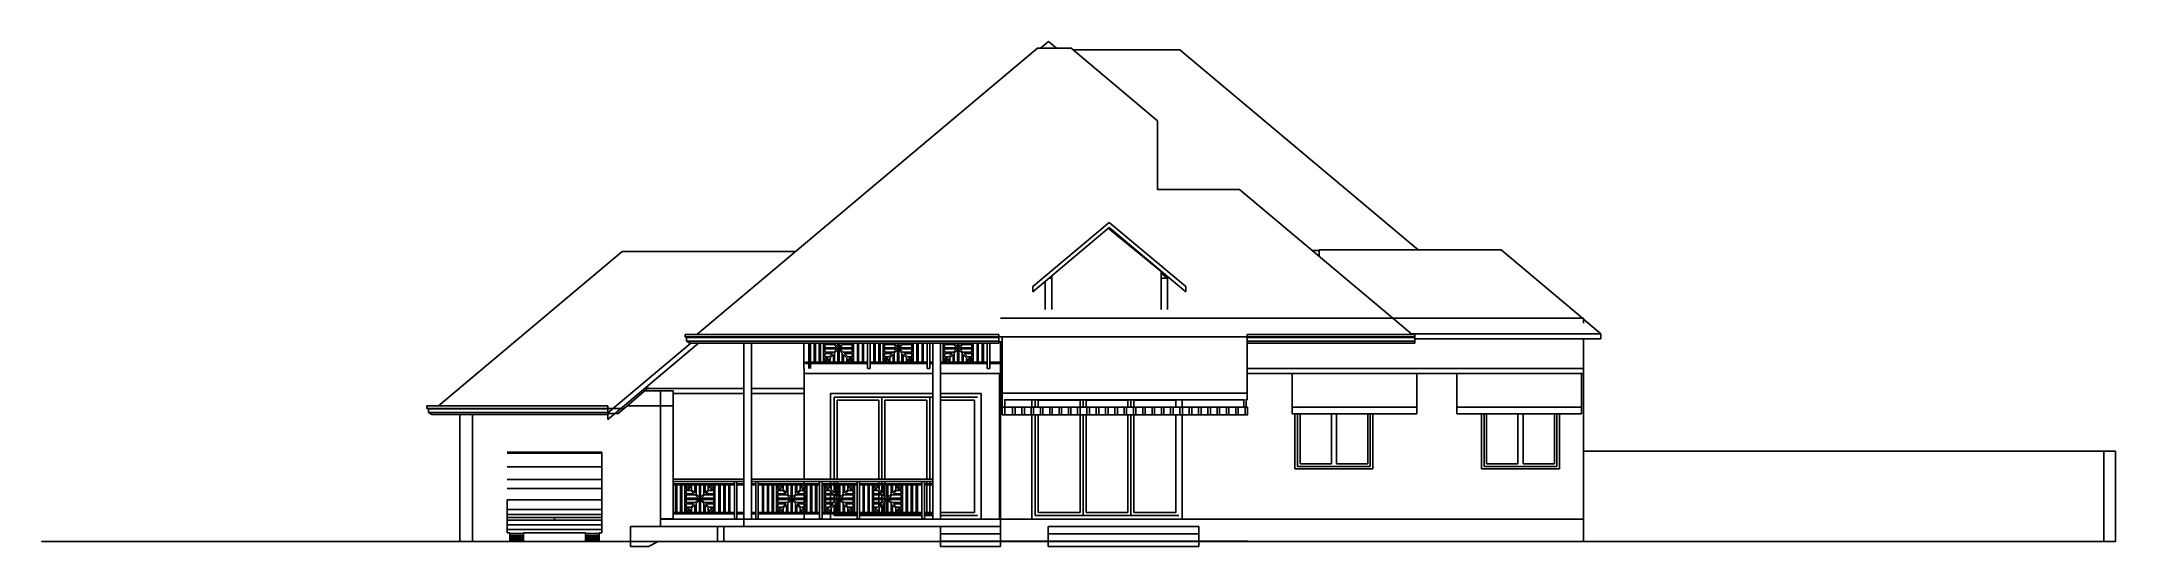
# Model space of a CAD drawing. Header units: metres. Extents: x 156 to 570, y -251 to -150.
import ezdxf

# ---------------------------------------------------------------- set-up
doc = ezdxf.new("R2010")
doc.units = ezdxf.units.M

msp = doc.modelspace()

# ---------------------------------------------------------------- linework, layer by layer
for p, q in [((354.74, -151.7), (286.78, -208.72)), ((354.74, -151.7), (361.44, -151.7)), ((356.93, -150.37), (355.34, -151.7)), ((356.93, -150.37), (358.51, -151.7)), ((361.44, -151.7), (378.65, -166.15)), ((361.83, -152.03), (383.1, -152.03)), ((383.1, -152.03), (430.6, -191.88)), ((378.65, -179.88), (378.65, -166.15)), ((378.65, -179.88), (395.02, -179.88)), ((395.02, -179.88), (425.55, -205.5)), ((353.77, -199.2), (369.02, -186.4)), ((353.77, -200.2), (369.02, -187.4)), ((368.81, -187.58), (379.37, -196.19)), ((369.02, -186.4), (384.27, -199.2)), ((384.27, -200.2), (369.02, -187.4)), ((369.02, -187.4), (369.02, -187.75)), ((271.95, -192.21), (235.31, -222.95)), ((271.95, -192.21), (306.46, -192.21)), ((409.44, -191.98), (410.91, -191.98)), ((410.63, -192.98), (410.91, -192.98)), ((410.91, -191.88), (447.15, -191.88)), ((410.91, -191.88), (410.91, -193.22)), ((447.15, -191.88), (463.38, -205.5)), ((356.27, -203.74), (356.27, -198.1)), ((357.57, -197.5), (356.99, -197.5)), ((357.37, -197.18), (357.37, -197.5)), ((357.42, -197.5), (357.57, -197.38)), ((357.57, -203.74), (357.57, -197.01)), ((357.57, -203.74), (357.57, -197.5)), ((379.37, -203.74), (379.37, -196.19)), ((379.37, -196.49), (380.62, -197.5)), ((380.67, -197.5), (379.37, -197.5)), ((379.37, -203.74), (379.37, -197.5)), ((380.67, -197.5), (380.67, -197.18)), ((380.67, -203.74), (380.67, -197.5)), ((353.77, -199.2), (353.77, -200.2)), ((384.27, -200.2), (384.27, -199.2)), ((463.59, -205.5), (347.37, -205.5)), ((347.37, -205.51), (347.37, -205.5)), ((425.57, -205.51), (429.39, -208.72)), ((463.59, -206.47), (463.59, -205.5)), ((463.59, -205.68), (467.06, -208.59)), ((269.05, -224.35), (285.61, -210.45)), ((269.05, -225.66), (287.17, -210.46)), ((284.45, -209.23), (284.45, -208.72)), ((284.45, -208.72), (347.05, -208.72)), ((284.45, -208.72), (285.01, -208.72)), ((284.45, -209.23), (284.45, -208.72)), ((284.45, -209.23), (347.05, -209.23)), ((284.45, -209.23), (284.73, -209.3)), ((284.73, -209.3), (284.73, -210.03)), ((284.73, -209.3), (284.73, -209.3)), ((284.73, -209.3), (347.05, -209.3)), ((284.73, -210.03), (284.73, -209.3)), ((284.73, -210.03), (285.44, -210.45)), ((284.73, -210.03), (347.05, -210.03)), ((285.01, -208.72), (285.01, -208.72)), ((285.44, -210.45), (286.81, -210.46)), ((285.44, -210.45), (347.05, -210.45)), ((286.81, -210.46), (347.05, -210.46)), ((296.2, -245.5), (296.2, -210.46)), ((297.7, -245.5), (297.7, -210.46)), ((308.13, -215.5), (308.13, -210.46)), ((309.13, -214.25), (309.13, -210.46)), ((309.5, -214.25), (309.5, -210.46)), ((310.21, -214.25), (310.21, -210.46)), ((310.46, -214.25), (310.46, -210.46)), ((311.19, -214.25), (311.19, -210.46)), ((311.44, -214.25), (311.44, -210.46)), ((312.05, -210.46), (312.05, -211.5)), ((312.3, -210.46), (312.3, -210.48)), ((312.3, -210.48), (313.85, -210.48)), ((312.3, -211.38), (312.3, -210.73)), ((312.3, -210.73), (314.1, -210.73)), ((313.83, -210.46), (313.85, -210.48)), ((313.85, -210.48), (313.85, -210.48)), ((313.85, -210.48), (313.85, -210.48)), ((314.75, -211.38), (314.1, -210.73)), ((314.1, -210.73), (314.1, -210.73)), ((314.28, -210.55), (314.28, -210.46)), ((314.93, -211.2), (314.28, -210.55)), ((314.93, -210.46), (314.93, -211.2)), ((315.05, -210.46), (315.05, -211.5)), ((315.17, -210.46), (315.17, -211.2)), ((315.17, -211.2), (315.81, -210.55)), ((315.35, -211.38), (315.99, -210.73)), ((315.81, -210.55), (315.81, -210.46)), ((315.81, -210.55), (315.81, -210.55)), ((317.8, -210.73), (315.99, -210.73)), ((315.99, -210.73), (315.99, -210.73)), ((316.27, -210.46), (316.25, -210.48)), ((317.8, -210.48), (316.25, -210.48)), ((317.8, -210.46), (317.8, -210.48)), ((317.8, -210.48), (317.8, -210.48)), ((317.8, -211.38), (317.8, -210.73)), ((317.8, -210.73), (317.8, -210.73)), ((318.05, -210.46), (318.05, -211.5)), ((318.81, -214.25), (318.81, -210.46)), ((319.06, -214.25), (319.06, -210.46)), ((319.81, -214.25), (319.81, -210.46)), ((320.06, -214.25), (320.06, -210.46)), ((320.86, -215.5), (320.86, -210.46)), ((321.36, -215.5), (321.36, -210.46)), ((322.1, -214.25), (322.1, -210.46)), ((322.35, -214.25), (322.35, -210.46)), ((323.08, -214.25), (323.08, -210.46)), ((323.33, -214.25), (323.33, -210.46)), ((323.94, -210.46), (323.94, -211.5)), ((324.2, -210.46), (324.2, -210.48)), ((324.2, -210.48), (325.74, -210.48)), ((324.2, -211.38), (324.2, -210.73)), ((324.2, -210.73), (326, -210.73)), ((325.73, -210.46), (325.74, -210.48)), ((325.74, -210.48), (325.74, -210.48)), ((325.74, -210.48), (325.74, -210.48)), ((326.64, -211.38), (326, -210.73)), ((326, -210.73), (326, -210.73)), ((326.18, -210.55), (326.18, -210.46)), ((326.82, -211.2), (326.18, -210.55)), ((326.82, -210.46), (326.82, -211.2)), ((326.94, -210.46), (326.94, -211.5)), ((327.06, -210.46), (327.06, -211.2)), ((327.06, -211.2), (327.71, -210.55)), ((327.24, -211.38), (327.89, -210.73)), ((327.71, -210.55), (327.71, -210.46)), ((327.71, -210.55), (327.71, -210.55)), ((329.69, -210.73), (327.89, -210.73)), ((327.89, -210.73), (327.89, -210.73)), ((328.16, -210.46), (328.14, -210.48)), ((329.69, -210.48), (328.14, -210.48)), ((329.69, -210.46), (329.69, -210.48)), ((329.69, -210.48), (329.69, -210.48)), ((329.69, -211.38), (329.69, -210.73)), ((329.69, -210.73), (329.69, -210.73)), ((329.94, -210.46), (329.94, -211.5)), ((330.7, -214.25), (330.7, -210.46)), ((330.95, -214.25), (330.95, -210.46)), ((331.71, -214.25), (331.71, -210.46)), ((331.96, -214.25), (331.96, -210.46)), ((332.75, -215.5), (332.75, -210.46)), ((333.25, -215.5), (333.25, -210.46)), ((333.87, -245.5), (333.87, -210.46)), ((335.37, -245.5), (335.37, -210.46)), ((335.91, -210.46), (335.91, -211.5)), ((336.16, -210.46), (336.16, -210.48)), ((336.16, -210.48), (337.71, -210.48)), ((336.16, -211.38), (336.16, -210.73)), ((336.16, -210.73), (337.97, -210.73)), ((337.69, -210.46), (337.71, -210.48)), ((337.71, -210.48), (337.71, -210.48)), ((337.71, -210.48), (337.71, -210.48)), ((338.61, -211.38), (337.97, -210.73)), ((337.97, -210.73), (337.97, -210.73)), ((338.14, -210.55), (338.14, -210.46)), ((338.79, -211.2), (338.14, -210.55)), ((338.79, -210.46), (338.79, -211.2)), ((338.91, -210.46), (338.91, -211.5)), ((339.03, -210.46), (339.03, -211.2)), ((339.03, -211.2), (339.68, -210.55)), ((339.21, -211.38), (339.86, -210.73)), ((339.68, -210.55), (339.68, -210.46)), ((339.68, -210.55), (339.68, -210.55)), ((341.66, -210.73), (339.86, -210.73)), ((339.86, -210.73), (339.86, -210.73)), ((340.13, -210.46), (340.11, -210.48)), ((341.66, -210.48), (340.11, -210.48)), ((341.66, -210.46), (341.66, -210.48)), ((341.66, -210.48), (341.66, -210.48)), ((341.66, -211.38), (341.66, -210.73)), ((341.66, -210.73), (341.66, -210.73)), ((341.91, -210.46), (341.91, -211.5)), ((342.67, -214.25), (342.67, -210.46)), ((342.92, -214.25), (342.92, -210.46)), ((343.68, -214.25), (343.68, -210.46)), ((343.93, -214.25), (343.93, -210.46)), ((344.72, -215.5), (344.72, -210.46)), ((345.22, -215.5), (345.22, -210.46)), ((347.05, -209.23), (347.05, -208.72)), ((396.53, -209.21), (347.05, -209.21)), ((347.05, -209.3), (347.05, -209.23)), ((347.05, -210.03), (347.05, -209.3)), ((347.05, -210.45), (347.05, -210.03)), ((347.69, -210.21), (347.05, -210.21)), ((347.05, -210.46), (347.05, -210.45)), ((347.37, -215.5), (347.37, -210.21)), ((347.37, -215.5), (347.37, -210.21)), ((347.69, -209.29), (347.69, -220.41)), ((396.53, -209.23), (396.53, -208.72)), ((396.53, -208.72), (429.97, -208.72)), ((396.53, -209.3), (396.53, -209.23)), ((396.53, -209.23), (429.97, -209.23)), ((396.53, -209.29), (396.53, -220.41)), ((396.53, -210.03), (396.53, -209.3)), ((396.53, -209.3), (429.97, -209.3)), ((396.53, -210.45), (396.53, -210.03)), ((396.53, -210.03), (429.97, -210.03)), ((396.53, -210.21), (396.53, -210.21)), ((396.53, -210.46), (396.53, -210.45)), ((396.53, -210.45), (429.97, -210.45)), ((396.53, -210.46), (429.97, -210.46)), ((429.24, -208.59), (467.06, -208.59)), ((429.97, -209.23), (429.97, -208.72)), ((429.97, -209.21), (429.97, -209.21)), ((429.97, -209.21), (429.97, -209.21)), ((429.97, -209.21), (429.97, -210.21)), ((429.97, -209.3), (429.97, -209.23)), ((429.97, -210.03), (429.97, -209.3)), ((429.97, -209.59), (467.06, -209.59)), ((429.97, -210.45), (429.97, -210.03)), ((429.97, -210.21), (429.97, -210.21)), ((429.97, -210.46), (429.97, -210.45)), ((463.59, -215.5), (463.59, -209.59)), ((467.06, -208.59), (467.06, -209.59)), ((467.06, -208.59), (467.06, -208.59)), ((467.06, -208.59), (467.06, -208.59)), ((467.06, -208.59), (467.06, -208.59)), ((467.06, -209.59), (467.06, -209.59)), ((467.06, -209.59), (467.06, -209.59)), ((308.5, -214.25), (308.5, -214.5)), ((308.5, -214.25), (308.5, -214.5)), ((308.5, -214.25), (312.05, -214.25)), ((308.5, -214.5), (308.75, -214.5)), ((308.5, -214.5), (320.86, -214.5)), ((308.75, -214.5), (308.75, -214.5)), ((309.13, -215.5), (309.13, -214.5)), ((309.5, -215.5), (309.5, -214.5)), ((310.21, -214.25), (310.46, -214.25)), ((311.19, -214.25), (311.44, -214.25)), ((312.05, -211.5), (312.05, -214.25)), ((312.05, -211.5), (315.05, -211.5)), ((312.48, -214.25), (312.05, -214.25)), ((312.05, -214.25), (312.48, -214.25)), ((312.3, -211.38), (312.3, -211.38)), ((314.75, -211.38), (312.3, -211.38)), ((312.3, -211.62), (312.3, -211.62)), ((314.75, -211.62), (312.3, -211.62)), ((312.3, -211.62), (312.3, -212.27)), ((312.3, -212.27), (314.1, -212.27)), ((312.3, -212.52), (313.85, -212.52)), ((312.3, -213.17), (312.3, -212.52)), ((312.3, -213.17), (313.2, -213.17)), ((312.3, -213.42), (312.94, -213.42)), ((312.3, -213.42), (312.3, -214.07)), ((312.3, -214.07), (312.94, -213.42)), ((313.13, -213.6), (312.48, -214.25)), ((312.48, -214.25), (313.38, -214.25)), ((312.94, -213.42), (312.94, -213.42)), ((313.13, -214.25), (313.13, -213.6)), ((313.13, -213.6), (313.13, -213.6)), ((313.38, -214.25), (313.13, -214.25)), ((313.2, -213.17), (313.85, -212.52)), ((313.2, -213.17), (313.2, -213.17)), ((314.03, -212.7), (313.38, -213.35)), ((313.38, -213.35), (313.38, -214.25)), ((313.38, -214.25), (314.28, -214.25)), ((313.85, -212.52), (313.85, -212.52)), ((313.85, -212.52), (313.85, -212.52)), ((314.03, -214.25), (314.03, -212.7)), ((314.03, -212.7), (314.03, -212.7)), ((314.28, -214.25), (314.03, -214.25)), ((314.75, -211.62), (314.1, -212.27)), ((314.1, -212.27), (314.1, -212.27)), ((314.93, -211.8), (314.28, -212.45)), ((314.28, -212.45), (314.28, -214.25)), ((314.28, -214.25), (315.05, -214.25)), ((314.75, -211.38), (314.75, -211.38)), ((314.75, -211.62), (314.75, -211.62)), ((314.93, -211.2), (314.93, -211.2)), ((314.93, -214.25), (314.93, -211.8)), ((314.93, -211.8), (314.93, -211.8)), ((314.93, -214.25), (315.05, -214.25)), ((318.05, -211.5), (315.05, -211.5)), ((315.05, -214.25), (315.05, -211.5)), ((315.05, -214.25), (315.17, -214.25)), ((315.05, -214.25), (315.81, -214.25)), ((315.17, -214.25), (315.17, -211.8)), ((315.17, -211.8), (315.81, -212.45)), ((315.35, -211.38), (317.8, -211.38)), ((315.35, -211.62), (317.8, -211.62)), ((315.35, -211.62), (315.99, -212.27)), ((315.81, -212.45), (315.81, -214.25)), ((315.81, -212.45), (315.81, -212.45)), ((315.81, -214.25), (316.07, -214.25)), ((315.81, -214.25), (316.71, -214.25)), ((317.8, -212.27), (315.99, -212.27)), ((315.99, -212.27), (315.99, -212.27)), ((316.07, -214.25), (316.07, -212.7)), ((316.07, -212.7), (316.71, -213.35)), ((317.8, -212.52), (316.25, -212.52)), ((316.89, -213.17), (316.25, -212.52)), ((316.71, -213.35), (316.71, -214.25)), ((316.71, -213.35), (316.71, -213.35)), ((316.71, -214.25), (316.97, -214.25)), ((316.71, -214.25), (317.62, -214.25)), ((317.8, -213.17), (316.89, -213.17)), ((316.89, -213.17), (316.89, -213.17)), ((316.97, -214.25), (316.97, -213.6)), ((316.97, -213.6), (317.62, -214.25)), ((317.8, -213.42), (317.15, -213.42)), ((317.8, -214.07), (317.15, -213.42)), ((317.62, -214.25), (318.05, -214.25)), ((317.62, -214.25), (317.62, -214.25)), ((317.62, -214.25), (318.05, -214.25)), ((317.8, -211.62), (317.8, -212.27)), ((317.8, -212.27), (317.8, -212.27)), ((317.8, -213.17), (317.8, -212.52)), ((317.8, -212.52), (317.8, -212.52)), ((317.8, -213.17), (317.8, -213.17)), ((317.8, -213.42), (317.8, -214.07)), ((317.8, -213.42), (317.8, -213.42)), ((318.05, -211.5), (318.05, -214.25)), ((318.05, -214.25), (320.86, -214.25)), ((318.81, -214.25), (319.06, -214.25)), ((319.81, -214.25), (320.06, -214.25)), ((321.36, -214.25), (332.75, -214.25)), ((321.36, -214.5), (332.75, -214.5)), ((322.1, -214.25), (322.35, -214.25)), ((323.08, -214.25), (323.33, -214.25)), ((323.94, -211.5), (323.94, -214.25)), ((323.94, -211.5), (326.94, -211.5)), ((324.38, -214.25), (323.94, -214.25)), ((324.2, -211.38), (324.2, -211.38)), ((326.64, -211.38), (324.2, -211.38)), ((324.2, -211.62), (324.2, -211.62)), ((326.64, -211.62), (324.2, -211.62)), ((324.2, -211.62), (324.2, -212.27)), ((324.2, -212.27), (326, -212.27)), ((324.2, -212.52), (325.74, -212.52)), ((324.2, -213.17), (324.2, -212.52)), ((324.2, -213.17), (325.1, -213.17)), ((324.2, -213.42), (324.84, -213.42)), ((324.2, -213.42), (324.2, -214.07)), ((324.2, -214.07), (324.84, -213.42)), ((325.02, -213.6), (324.38, -214.25)), ((324.84, -213.42), (324.84, -213.42)), ((325.02, -214.25), (325.02, -213.6)), ((325.02, -213.6), (325.02, -213.6)), ((325.27, -214.25), (325.02, -214.25)), ((325.1, -213.17), (325.74, -212.52)), ((325.1, -213.17), (325.1, -213.17)), ((325.92, -212.7), (325.27, -213.35)), ((325.27, -213.35), (325.27, -214.25)), ((325.74, -212.52), (325.74, -212.52)), ((325.74, -212.52), (325.74, -212.52)), ((325.92, -214.25), (325.92, -212.7)), ((325.92, -212.7), (325.92, -212.7)), ((326.18, -214.25), (325.92, -214.25)), ((326.64, -211.62), (326, -212.27)), ((326, -212.27), (326, -212.27)), ((326.82, -211.8), (326.18, -212.45)), ((326.18, -212.45), (326.18, -214.25)), ((326.64, -211.38), (326.64, -211.38)), ((326.64, -211.62), (326.64, -211.62)), ((326.82, -211.2), (326.82, -211.2)), ((326.82, -214.25), (326.82, -211.8)), ((326.82, -211.8), (326.82, -211.8)), ((326.82, -214.25), (326.94, -214.25)), ((329.94, -211.5), (326.94, -211.5)), ((326.94, -214.25), (326.94, -211.5)), ((326.94, -214.25), (327.06, -214.25)), ((327.06, -214.25), (327.06, -211.8)), ((327.06, -211.8), (327.71, -212.45)), ((327.24, -211.38), (329.69, -211.38)), ((327.24, -211.62), (329.69, -211.62)), ((327.24, -211.62), (327.89, -212.27)), ((327.71, -212.45), (327.71, -214.25)), ((327.71, -212.45), (327.71, -212.45)), ((327.71, -214.25), (327.96, -214.25)), ((329.69, -212.27), (327.89, -212.27)), ((327.89, -212.27), (327.89, -212.27)), ((327.96, -214.25), (327.96, -212.7)), ((327.96, -212.7), (328.61, -213.35)), ((329.69, -212.52), (328.14, -212.52)), ((328.79, -213.17), (328.14, -212.52)), ((328.61, -213.35), (328.61, -214.25)), ((328.61, -213.35), (328.61, -213.35)), ((328.61, -214.25), (328.86, -214.25)), ((329.69, -213.17), (328.79, -213.17)), ((328.79, -213.17), (328.79, -213.17)), ((328.86, -214.25), (328.86, -213.6)), ((328.86, -213.6), (329.51, -214.25)), ((329.69, -213.42), (329.05, -213.42)), ((329.69, -214.07), (329.05, -213.42)), ((329.51, -214.25), (329.94, -214.25)), ((329.51, -214.25), (329.51, -214.25)), ((329.69, -211.62), (329.69, -212.27)), ((329.69, -212.27), (329.69, -212.27)), ((329.69, -213.17), (329.69, -212.52)), ((329.69, -212.52), (329.69, -212.52)), ((329.69, -213.17), (329.69, -213.17)), ((329.69, -213.42), (329.69, -214.07)), ((329.69, -213.42), (329.69, -213.42)), ((329.94, -211.5), (329.94, -214.25)), ((333.25, -214.25), (333.87, -214.25)), ((333.25, -214.5), (333.87, -214.5)), ((335.37, -214.25), (344.72, -214.25)), ((335.37, -214.5), (344.72, -214.5)), ((335.91, -211.5), (335.91, -214.25)), ((335.91, -211.5), (338.91, -211.5)), ((336.34, -214.25), (335.91, -214.25)), ((336.16, -211.38), (336.16, -211.38)), ((338.61, -211.38), (336.16, -211.38)), ((336.16, -211.62), (336.16, -211.62)), ((338.61, -211.62), (336.16, -211.62)), ((336.16, -211.62), (336.16, -212.27)), ((336.16, -212.27), (337.97, -212.27)), ((336.16, -212.52), (337.71, -212.52)), ((336.16, -213.17), (336.16, -212.52)), ((336.16, -213.17), (337.06, -213.17)), ((336.16, -213.42), (336.81, -213.42)), ((336.16, -213.42), (336.16, -214.07)), ((336.16, -214.07), (336.81, -213.42)), ((336.99, -213.6), (336.34, -214.25)), ((336.81, -213.42), (336.81, -213.42)), ((336.99, -214.25), (336.99, -213.6)), ((336.99, -213.6), (336.99, -213.6)), ((337.24, -214.25), (336.99, -214.25)), ((337.06, -213.17), (337.71, -212.52)), ((337.06, -213.17), (337.06, -213.17)), ((337.89, -212.7), (337.24, -213.35)), ((337.24, -213.35), (337.24, -214.25)), ((337.71, -212.52), (337.71, -212.52)), ((337.71, -212.52), (337.71, -212.52)), ((337.89, -214.25), (337.89, -212.7)), ((337.89, -212.7), (337.89, -212.7)), ((338.14, -214.25), (337.89, -214.25)), ((338.61, -211.62), (337.97, -212.27)), ((337.97, -212.27), (337.97, -212.27)), ((338.79, -211.8), (338.14, -212.45)), ((338.14, -212.45), (338.14, -214.25)), ((338.61, -211.38), (338.61, -211.38)), ((338.61, -211.62), (338.61, -211.62)), ((338.79, -211.2), (338.79, -211.2)), ((338.79, -214.25), (338.79, -211.8)), ((338.79, -211.8), (338.79, -211.8)), ((338.79, -214.25), (338.91, -214.25)), ((341.91, -211.5), (338.91, -211.5)), ((338.91, -214.25), (338.91, -211.5)), ((338.91, -214.25), (339.03, -214.25)), ((339.03, -214.25), (339.03, -211.8)), ((339.03, -211.8), (339.68, -212.45)), ((339.21, -211.38), (341.66, -211.38)), ((339.21, -211.62), (341.66, -211.62)), ((339.21, -211.62), (339.86, -212.27)), ((339.68, -212.45), (339.68, -214.25)), ((339.68, -212.45), (339.68, -212.45)), ((339.68, -214.25), (339.93, -214.25)), ((341.66, -212.27), (339.86, -212.27)), ((339.86, -212.27), (339.86, -212.27)), ((339.93, -214.25), (339.93, -212.7)), ((339.93, -212.7), (340.58, -213.35)), ((341.66, -212.52), (340.11, -212.52)), ((340.76, -213.17), (340.11, -212.52)), ((340.58, -213.35), (340.58, -214.25)), ((340.58, -213.35), (340.58, -213.35)), ((340.58, -214.25), (340.83, -214.25)), ((341.66, -213.17), (340.76, -213.17)), ((340.76, -213.17), (340.76, -213.17)), ((340.83, -214.25), (340.83, -213.6)), ((340.83, -213.6), (341.48, -214.25)), ((341.66, -213.42), (341.02, -213.42)), ((341.66, -214.07), (341.02, -213.42)), ((341.48, -214.25), (341.91, -214.25)), ((341.48, -214.25), (341.48, -214.25)), ((341.66, -211.62), (341.66, -212.27)), ((341.66, -212.27), (341.66, -212.27)), ((341.66, -213.17), (341.66, -212.52)), ((341.66, -212.52), (341.66, -212.52)), ((341.66, -213.17), (341.66, -213.17)), ((341.66, -213.42), (341.66, -214.07)), ((341.66, -213.42), (341.66, -213.42)), ((341.91, -211.5), (341.91, -214.25)), ((341.91, -214.25), (341.91, -214.25)), ((342.67, -214.25), (342.92, -214.25)), ((343.68, -214.25), (343.93, -214.25)), ((345.22, -214.25), (347.37, -214.25)), ((345.22, -214.5), (347.37, -214.5)), ((308.13, -215.5), (308.2, -215.5)), ((308.2, -216.5), (308.2, -215.5)), ((308.2, -216.5), (308.2, -215.5)), ((308.2, -237.53), (308.2, -216.5)), ((308.2, -216.5), (333.87, -216.5)), ((320.86, -215.5), (321.36, -215.5)), ((332.75, -215.5), (333.25, -215.5)), ((335.37, -216.5), (347.16, -216.5)), ((344.72, -215.5), (345.22, -215.5)), ((347.37, -216.5), (347.16, -216.5)), ((347.16, -245.5), (347.16, -216.5)), ((347.69, -215.5), (347.37, -215.5)), ((347.37, -216.5), (347.37, -215.5)), ((347.37, -215.5), (347.37, -215.5)), ((347.37, -215.5), (347.37, -215.5)), ((347.69, -216.5), (347.37, -216.5)), ((347.37, -245.5), (347.37, -216.5)), ((463.59, -215.5), (396.53, -215.5)), ((433, -216.5), (396.53, -216.5)), ((396.67, -215.5), (396.67, -215.5)), ((405.53, -216.68), (405.53, -223.23)), ((405.67, -215.5), (405.67, -215.5)), ((430.38, -216.68), (430.38, -223.23)), ((433, -216.5), (463.59, -216.5)), ((438.32, -216.68), (438.32, -223.23)), ((463.17, -216.68), (463.17, -223.23)), ((463.59, -216.5), (463.59, -215.5)), ((463.59, -215.5), (463.59, -215.5)), ((463.59, -216.5), (463.59, -216.5)), ((463.59, -245.5), (463.59, -216.5)), ((232.99, -222.95), (233.56, -222.95)), ((232.99, -223.47), (232.99, -222.95)), ((232.99, -223.47), (232.99, -222.95)), ((232.99, -222.95), (269.05, -222.95)), ((233.56, -222.95), (233.56, -222.95)), ((269.05, -223.47), (269.05, -222.95)), ((272.29, -223.45), (277.18, -219.27)), ((272.86, -222.96), (279.56, -222.96)), ((276.37, -219.96), (279.56, -219.96)), ((296.2, -219.5), (276.91, -219.5)), ((279.56, -219.96), (279.56, -219.96)), ((279.56, -219.96), (282.06, -219.96)), ((279.56, -222.96), (279.56, -219.96)), ((279.56, -222.96), (282.06, -222.96)), ((279.56, -245.46), (279.56, -222.96)), ((282.06, -222.96), (279.56, -222.96)), ((282.06, -219.96), (282.06, -222.96)), ((296.2, -220.5), (282.06, -220.5)), ((282.06, -245.46), (282.06, -222.96)), ((308.2, -219.5), (297.7, -219.5)), ((308.2, -220.5), (297.7, -220.5)), ((313.49, -220.5), (333.87, -220.5)), ((313.49, -237.53), (313.49, -220.5)), ((333.87, -221.2), (314.19, -221.2)), ((314.19, -221.2), (314.19, -237.53)), ((314.79, -221.8), (314.79, -237.53)), ((314.79, -221.8), (323.12, -221.8)), ((323.12, -237.53), (323.12, -221.8)), ((323.72, -237.53), (323.72, -221.2)), ((324.32, -221.8), (324.32, -237.53)), ((324.32, -221.8), (332.66, -221.8)), ((332.66, -237.53), (332.66, -221.8)), ((333.26, -237.53), (333.26, -221.2)), ((333.26, -221.2), (333.87, -221.2)), ((333.86, -221.8), (333.86, -237.53)), ((333.86, -221.8), (333.87, -221.8)), ((335.37, -220.5), (343.49, -220.5)), ((335.37, -221.2), (342.79, -221.2)), ((342.79, -221.2), (335.37, -221.2)), ((335.37, -221.8), (342.19, -221.8)), ((342.19, -244.2), (342.19, -221.8)), ((343.49, -220.5), (343.49, -245.5)), ((347.69, -221.72), (347.69, -220.41)), ((347.69, -220.41), (396.53, -220.41)), ((347.7, -221.72), (347.69, -221.72)), ((347.7, -221.61), (347.7, -223.23)), ((348.2, -223.23), (347.7, -223.23)), ((347.7, -223.23), (347.7, -224.73)), ((348.2, -221.61), (348.2, -223.23)), ((395.85, -221.72), (348.2, -221.72)), ((348.2, -223.23), (349.75, -223.23)), ((348.2, -224.73), (348.2, -223.23)), ((348.2, -223.23), (348.2, -223.23)), ((350.25, -223.23), (349.75, -223.23)), ((349.75, -223.23), (349.75, -224.73)), ((350.25, -224.73), (350.25, -223.23)), ((350.25, -223.23), (351.61, -223.23)), ((352.11, -223.23), (351.61, -223.23)), ((351.61, -223.23), (351.61, -224.73)), ((352.11, -224.73), (352.11, -223.23)), ((352.11, -223.23), (353.46, -223.23)), ((353.96, -223.23), (353.46, -223.23)), ((353.46, -223.23), (353.46, -224.73)), ((353.59, -223.23), (353.59, -221.72)), ((353.96, -224.73), (353.96, -223.23)), ((353.96, -223.23), (355.31, -223.23)), ((354.29, -221.72), (354.29, -223.23)), ((354.89, -221.8), (354.89, -223.23)), ((354.89, -221.8), (363.22, -221.8)), ((355.81, -223.23), (355.31, -223.23)), ((355.31, -223.23), (355.31, -224.73)), ((355.81, -224.73), (355.81, -223.23)), ((355.81, -223.23), (357.17, -223.23)), ((357.67, -223.23), (357.17, -223.23)), ((357.17, -223.23), (357.17, -224.73)), ((357.67, -224.73), (357.67, -223.23)), ((357.67, -223.23), (359.02, -223.23)), ((359.52, -223.23), (359.02, -223.23)), ((359.02, -223.23), (359.02, -224.73)), ((359.52, -224.73), (359.52, -223.23)), ((359.52, -223.23), (360.88, -223.23)), ((361.38, -223.23), (360.88, -223.23)), ((360.88, -223.23), (360.88, -224.73)), ((361.38, -224.73), (361.38, -223.23)), ((361.38, -223.23), (362.73, -223.23)), ((363.23, -223.23), (362.73, -223.23)), ((362.73, -223.23), (362.73, -224.73)), ((363.22, -223.23), (363.22, -221.8)), ((363.23, -224.73), (363.23, -223.23)), ((363.23, -223.23), (364.59, -223.23)), ((363.82, -223.23), (363.82, -221.72)), ((364.42, -221.8), (364.42, -223.23)), ((364.42, -221.8), (372.75, -221.8)), ((365.09, -223.23), (364.59, -223.23)), ((364.59, -223.23), (364.59, -224.73)), ((365.09, -224.73), (365.09, -223.23)), ((365.09, -223.23), (366.44, -223.23)), ((366.94, -223.23), (366.44, -223.23)), ((366.44, -223.23), (366.44, -224.73)), ((366.94, -224.73), (366.94, -223.23)), ((366.94, -223.23), (368.29, -223.23)), ((368.79, -223.23), (368.29, -223.23)), ((368.29, -223.23), (368.29, -224.73)), ((368.79, -224.73), (368.79, -223.23)), ((368.79, -223.23), (370.15, -223.23)), ((370.65, -223.23), (370.15, -223.23)), ((370.15, -223.23), (370.15, -224.73)), ((370.65, -224.73), (370.65, -223.23)), ((370.65, -223.23), (372, -223.23)), ((372.5, -223.23), (372, -223.23)), ((372, -223.23), (372, -224.73)), ((372.5, -224.73), (372.5, -223.23)), ((372.5, -223.23), (373.86, -223.23)), ((372.75, -223.23), (372.75, -221.8)), ((373.36, -223.23), (373.36, -221.72)), ((374.36, -223.23), (373.86, -223.23)), ((373.86, -223.23), (373.86, -224.73)), ((373.95, -221.8), (373.95, -223.23)), ((373.95, -221.8), (382.29, -221.8)), ((374.36, -224.73), (374.36, -223.23)), ((374.36, -223.23), (375.71, -223.23)), ((376.21, -223.23), (375.71, -223.23)), ((375.71, -223.23), (375.71, -224.73)), ((376.21, -224.73), (376.21, -223.23)), ((376.21, -223.23), (377.56, -223.23)), ((378.06, -223.23), (377.56, -223.23)), ((377.56, -223.23), (377.56, -224.73)), ((378.06, -224.73), (378.06, -223.23)), ((378.06, -223.23), (379.42, -223.23)), ((379.92, -223.23), (379.42, -223.23)), ((379.42, -223.23), (379.42, -224.73)), ((379.92, -224.73), (379.92, -223.23)), ((379.92, -223.23), (381.27, -223.23)), ((381.77, -223.23), (381.27, -223.23)), ((381.27, -223.23), (381.27, -224.73)), ((381.77, -224.73), (381.77, -223.23)), ((381.77, -223.23), (383.13, -223.23)), ((382.29, -223.23), (382.29, -221.8)), ((383.63, -223.23), (383.13, -223.23)), ((383.13, -223.23), (383.13, -224.73)), ((383.59, -221.72), (383.59, -223.23)), ((383.63, -224.73), (383.63, -223.23)), ((383.63, -223.23), (384.98, -223.23)), ((385.48, -223.23), (384.98, -223.23)), ((384.98, -223.23), (384.98, -224.73)), ((385.48, -224.73), (385.48, -223.23)), ((385.48, -223.23), (386.84, -223.23)), ((387.34, -223.23), (386.84, -223.23)), ((386.84, -223.23), (386.84, -224.73)), ((387.34, -224.73), (387.34, -223.23)), ((387.34, -223.23), (388.69, -223.23)), ((389.19, -223.23), (388.69, -223.23)), ((388.69, -223.23), (388.69, -224.73)), ((389.19, -224.73), (389.19, -223.23)), ((389.19, -223.23), (390.54, -223.23)), ((391.04, -223.23), (390.54, -223.23)), ((390.54, -223.23), (390.54, -224.73)), ((391.04, -224.73), (391.04, -223.23)), ((391.04, -223.23), (392.4, -223.23)), ((392.9, -223.23), (392.4, -223.23)), ((392.4, -223.23), (392.4, -224.73)), ((392.9, -224.73), (392.9, -223.23)), ((392.9, -223.23), (394.25, -223.23)), ((394.75, -223.23), (394.25, -223.23)), ((394.25, -223.23), (394.25, -224.73)), ((394.75, -224.73), (394.75, -223.23)), ((394.75, -223.23), (396.1, -223.23)), ((395.85, -221.61), (395.85, -223.23)), ((396.1, -223.23), (395.85, -223.23)), ((396.6, -223.23), (396.1, -223.23)), ((396.1, -223.23), (396.1, -224.73)), ((396.35, -221.61), (396.35, -223.23)), ((396.53, -221.72), (396.35, -221.72)), ((396.53, -220.41), (396.53, -221.72)), ((396.6, -224.73), (396.6, -223.23)), ((405.53, -224.53), (405.53, -223.23)), ((405.53, -223.23), (430.38, -223.23)), ((430.38, -223.23), (430.38, -224.53)), ((438.32, -224.53), (438.32, -223.23)), ((438.32, -223.23), (463.17, -223.23)), ((463.17, -223.23), (463.17, -224.53)), ((232.99, -223.47), (269.05, -223.47)), ((232.99, -223.47), (233.28, -223.53)), ((233.28, -224.26), (233.28, -223.53)), ((233.28, -223.53), (269.05, -223.53)), ((233.28, -224.26), (233.28, -224.26)), ((233.28, -224.26), (233.98, -224.68)), ((233.28, -224.26), (269.05, -224.26)), ((233.28, -224.26), (233.28, -224.26)), ((233.98, -224.68), (235.36, -224.69)), ((233.98, -224.68), (269.05, -224.68)), ((235.36, -224.69), (269.05, -224.69)), ((239.56, -249.96), (239.56, -224.69)), ((242.06, -249.96), (242.06, -224.69)), ((272.29, -223.45), (269.05, -223.45)), ((269.05, -223.53), (269.05, -223.47)), ((269.05, -224.26), (269.05, -223.53)), ((269.05, -224.68), (269.05, -224.26)), ((271.12, -224.45), (269.05, -224.45)), ((269.05, -225.66), (269.05, -224.68)), ((269.05, -224.68), (269.05, -224.68)), ((271.12, -224.45), (272.29, -223.45)), ((347.16, -224.5), (347.37, -224.5)), ((347.7, -224.73), (348.2, -224.73)), ((347.95, -224.73), (396.1, -224.73)), ((349.75, -224.73), (350.25, -224.73)), ((351.61, -224.73), (352.11, -224.73)), ((353.46, -224.73), (353.96, -224.73)), ((353.59, -245.5), (353.59, -224.73)), ((353.59, -225.33), (353.59, -225.33)), ((353.59, -227.17), (353.59, -227.17)), ((354.29, -224.73), (354.29, -244.8)), ((354.89, -224.73), (354.89, -244.2)), ((355.31, -224.73), (355.81, -224.73)), ((357.17, -224.73), (357.67, -224.73)), ((359.02, -224.73), (359.52, -224.73)), ((360.88, -224.73), (361.38, -224.73)), ((362.73, -224.73), (363.23, -224.73)), ((363.22, -244.2), (363.22, -224.73)), ((363.22, -225), (363.22, -225)), ((363.82, -244.8), (363.82, -224.73)), ((364.42, -224.73), (364.42, -244.2)), ((364.59, -224.73), (365.09, -224.73)), ((366.44, -224.73), (366.94, -224.73)), ((368.29, -224.73), (368.79, -224.73)), ((370.15, -224.73), (370.65, -224.73)), ((372, -224.73), (372.5, -224.73)), ((372.75, -244.2), (372.75, -224.73)), ((373.36, -244.8), (373.36, -224.73)), ((373.86, -224.73), (374.36, -224.73)), ((373.95, -224.73), (373.95, -244.2)), ((375.71, -224.73), (376.21, -224.73)), ((377.56, -224.73), (378.06, -224.73)), ((379.42, -224.73), (379.92, -224.73)), ((381.27, -224.73), (381.77, -224.73)), ((382.29, -244.2), (382.29, -224.73)), ((383.13, -224.73), (383.63, -224.73)), ((383.59, -224.73), (383.59, -245.5)), ((384.98, -224.73), (385.48, -224.73)), ((386.84, -224.73), (387.34, -224.73)), ((388.69, -224.73), (389.19, -224.73)), ((390.54, -224.73), (391.04, -224.73)), ((392.4, -224.73), (392.9, -224.73)), ((394.25, -224.73), (394.75, -224.73)), ((396.1, -224.73), (396.6, -224.73)), ((396.1, -224.73), (396.1, -224.73)), ((430.38, -224.53), (405.53, -224.53)), ((406.06, -235.5), (406.06, -224.53)), ((406.56, -224.53), (406.56, -235)), ((407.06, -224.53), (407.06, -234.5)), ((413.31, -224.53), (413.31, -234.5)), ((414.31, -224.53), (414.31, -234.5)), ((420.56, -224.53), (420.56, -234.5)), ((421.06, -224.53), (421.06, -235)), ((421.56, -224.53), (421.56, -235.5)), ((463.17, -224.53), (438.32, -224.53)), ((443.27, -235.5), (443.27, -224.53)), ((443.77, -224.53), (443.77, -235)), ((444.27, -224.53), (444.27, -234.5)), ((450.52, -224.53), (450.52, -234.5)), ((451.52, -224.53), (451.52, -234.5)), ((457.77, -224.53), (457.77, -234.5)), ((458.27, -224.53), (458.27, -235)), ((458.77, -224.53), (458.77, -235.5)), ((353.59, -229), (353.59, -229)), ((353.59, -230.83), (353.59, -230.83)), ((267.85, -232.2), (249, -232.2)), ((267.85, -232.38), (249, -232.38)), ((267.85, -235.11), (249, -235.11)), ((267.85, -232.2), (267.85, -232.38)), ((267.85, -232.38), (267.85, -235.11)), ((267.85, -232.72), (267.85, -235.63)), ((267.85, -235.11), (267.85, -237.62)), ((267.85, -236.26), (267.85, -235.63)), ((267.85, -235.63), (267.85, -235.63)), ((353.59, -232.67), (353.59, -232.67)), ((353.59, -234.5), (353.59, -234.5)), ((421.56, -235.5), (406.06, -235.5)), ((406.56, -235), (421.06, -235)), ((407.06, -234.5), (413.31, -234.5)), ((414.31, -234.5), (420.56, -234.5)), ((458.77, -235.5), (443.27, -235.5)), ((443.77, -235), (458.27, -235)), ((444.27, -234.5), (450.52, -234.5)), ((451.52, -234.5), (457.77, -234.5)), ((567.31, -232), (463.59, -232)), ((569.64, -232), (567.31, -232)), ((567.31, -250), (567.31, -232)), ((569.64, -232), (569.64, -250)), ((249, -237.62), (267.85, -237.62)), ((249, -239.44), (267.85, -239.44)), ((267.85, -236.56), (267.85, -236.26)), ((267.85, -236.26), (267.85, -236.26)), ((267.85, -237.61), (267.85, -236.56)), ((267.85, -236.56), (267.85, -236.56)), ((267.85, -241.6), (267.85, -237.61)), ((267.85, -237.61), (267.85, -237.61)), ((267.85, -239.44), (267.85, -237.62)), ((267.85, -241.64), (267.85, -239.44)), ((282.06, -237.53), (296.2, -237.53)), ((282.06, -238.03), (296.2, -238.03)), ((282.06, -238.46), (294.29, -238.46)), ((282.06, -238.71), (294.29, -238.71)), ((282.58, -238.71), (282.83, -238.71)), ((282.58, -244.21), (282.58, -238.71)), ((282.83, -244.21), (282.83, -238.71)), ((283.56, -238.71), (283.81, -238.71)), ((283.56, -244.21), (283.56, -238.71)), ((283.81, -244.21), (283.81, -238.71)), ((284.43, -238.71), (284.43, -241.46)), ((284.86, -238.71), (284.43, -238.71)), ((284.68, -239.54), (284.68, -238.89)), ((284.68, -238.89), (285.32, -239.54)), ((284.68, -239.54), (285.32, -239.54)), ((284.68, -239.79), (284.68, -240.44)), ((284.68, -239.79), (285.58, -239.79)), ((285.5, -239.36), (284.86, -238.71)), ((285.32, -239.54), (285.32, -239.54)), ((285.76, -238.71), (285.5, -238.71)), ((285.5, -238.71), (285.5, -239.36)), ((285.5, -239.36), (285.5, -239.36)), ((285.58, -239.79), (286.23, -240.44)), ((285.58, -239.79), (285.58, -239.79)), ((285.76, -239.61), (285.76, -238.71)), ((286.4, -240.26), (285.76, -239.61)), ((286.66, -238.71), (286.4, -238.71)), ((286.4, -238.71), (286.4, -240.26)), ((286.66, -240.51), (286.66, -238.71)), ((287.31, -238.71), (287.43, -238.71)), ((287.31, -238.71), (287.31, -241.16)), ((287.43, -238.71), (287.43, -241.46)), ((287.43, -238.71), (287.54, -238.71)), ((287.54, -238.71), (287.54, -241.16)), ((288.19, -240.51), (288.19, -238.71)), ((288.19, -238.71), (288.44, -238.71)), ((288.44, -238.71), (288.44, -240.26)), ((288.44, -240.26), (289.09, -239.61)), ((289.27, -239.79), (288.62, -240.44)), ((289.09, -239.61), (289.09, -238.71)), ((289.09, -238.71), (289.35, -238.71)), ((289.09, -239.61), (289.09, -239.61)), ((290.17, -239.79), (289.27, -239.79)), ((289.27, -239.79), (289.27, -239.79)), ((289.35, -238.71), (289.35, -239.36)), ((289.35, -239.36), (289.99, -238.71)), ((290.17, -238.89), (289.53, -239.54)), ((290.17, -239.54), (289.53, -239.54)), ((289.99, -238.71), (290.42, -238.71)), ((289.99, -238.71), (289.99, -238.71)), ((290.17, -239.54), (290.17, -238.89)), ((290.17, -239.54), (290.17, -239.54)), ((290.17, -239.79), (290.17, -240.44)), ((290.17, -239.79), (290.17, -239.79)), ((290.42, -238.71), (290.42, -241.46)), ((291.18, -238.71), (291.43, -238.71)), ((291.18, -244.21), (291.18, -238.71)), ((291.43, -244.21), (291.43, -238.71)), ((292.19, -238.71), (292.44, -238.71)), ((292.19, -244.21), (292.19, -238.71)), ((292.44, -244.21), (292.44, -238.71)), ((293.17, -238.71), (293.42, -238.71)), ((293.17, -244.21), (293.17, -238.71)), ((293.42, -244.21), (293.42, -238.71)), ((294.29, -238.03), (294.79, -238.03)), ((294.29, -245.46), (294.29, -238.03)), ((294.79, -245.46), (294.79, -238.03)), ((294.79, -238.46), (296.2, -238.46)), ((294.79, -238.71), (296.2, -238.71)), ((296.2, -237.53), (296.2, -238.03)), ((296.2, -238.46), (296.2, -238.71)), ((297.7, -237.53), (333.87, -237.53)), ((297.7, -238.03), (333.87, -238.03)), ((297.7, -238.46), (298.56, -238.46)), ((297.7, -238.71), (298.56, -238.71)), ((298.56, -238.03), (299.06, -238.03)), ((298.56, -245.46), (298.56, -238.03)), ((299.06, -245.46), (299.06, -238.03)), ((299.06, -238.46), (311.27, -238.46)), ((299.06, -238.71), (311.27, -238.71)), ((299.87, -238.71), (300.12, -238.71)), ((299.87, -244.21), (299.87, -238.71)), ((300.12, -244.21), (300.12, -238.71)), ((300.88, -238.71), (301.12, -238.71)), ((300.88, -244.21), (300.88, -238.71)), ((301.12, -244.21), (301.12, -238.71)), ((301.85, -238.71), (302.1, -238.71)), ((301.85, -244.21), (301.85, -238.71)), ((302.1, -244.21), (302.1, -238.71)), ((302.71, -238.71), (302.71, -241.46)), ((303.15, -238.71), (302.71, -238.71)), ((302.97, -239.54), (302.97, -238.89)), ((302.97, -238.89), (303.61, -239.54)), ((302.97, -239.54), (303.61, -239.54)), ((302.97, -239.79), (302.97, -240.44)), ((302.97, -239.79), (303.87, -239.79)), ((303.8, -239.36), (303.15, -238.71)), ((303.61, -239.54), (303.61, -239.54)), ((304.05, -238.71), (303.8, -238.71)), ((303.8, -238.71), (303.8, -239.36)), ((303.8, -239.36), (303.8, -239.36)), ((303.87, -239.79), (304.52, -240.44)), ((303.87, -239.79), (303.87, -239.79)), ((304.05, -239.61), (304.05, -238.71)), ((304.7, -240.26), (304.05, -239.61)), ((304.95, -238.71), (304.7, -238.71)), ((304.7, -238.71), (304.7, -240.26)), ((304.95, -240.51), (304.95, -238.71)), ((305.6, -238.71), (305.71, -238.71)), ((305.6, -238.71), (305.6, -241.16)), ((305.71, -238.71), (305.71, -241.46)), ((305.71, -238.71), (305.83, -238.71)), ((305.83, -238.71), (305.83, -241.16)), ((306.48, -240.51), (306.48, -238.71)), ((306.48, -238.71), (306.73, -238.71)), ((306.73, -238.71), (306.73, -240.26)), ((306.73, -240.26), (307.38, -239.61)), ((307.56, -239.79), (306.91, -240.44)), ((307.38, -239.61), (307.38, -238.71)), ((307.38, -238.71), (307.63, -238.71)), ((307.38, -239.61), (307.38, -239.61)), ((308.46, -239.79), (307.56, -239.79)), ((307.56, -239.79), (307.56, -239.79)), ((307.63, -238.71), (307.63, -239.36)), ((307.63, -239.36), (308.28, -238.71)), ((308.46, -238.89), (307.82, -239.54)), ((308.46, -239.54), (307.82, -239.54)), ((308.2, -238.46), (308.2, -238.03)), ((308.2, -238.79), (308.2, -238.71)), ((308.2, -239.54), (308.2, -239.15)), ((308.2, -240.44), (308.2, -239.79)), ((308.28, -238.71), (308.71, -238.71)), ((308.28, -238.71), (308.28, -238.71)), ((308.46, -239.54), (308.46, -238.89)), ((308.46, -239.54), (308.46, -239.54)), ((308.46, -239.79), (308.46, -240.44)), ((308.46, -239.79), (308.46, -239.79)), ((308.71, -238.71), (308.71, -241.46)), ((309.47, -238.71), (309.72, -238.71)), ((309.47, -244.21), (309.47, -238.71)), ((309.72, -244.21), (309.72, -238.71)), ((310.48, -238.71), (310.73, -238.71)), ((310.48, -244.21), (310.48, -238.71)), ((310.73, -244.21), (310.73, -238.71)), ((311.27, -238.03), (311.77, -238.03)), ((311.27, -245.46), (311.27, -238.03)), ((311.77, -245.46), (311.77, -238.03)), ((311.77, -238.46), (318.77, -238.46)), ((311.77, -238.71), (312.22, -238.71)), ((312.22, -238.71), (312.22, -241.46)), ((312.65, -238.71), (312.22, -238.71)), ((312.48, -239.54), (312.48, -238.89)), ((312.48, -238.89), (313.12, -239.54)), ((312.48, -239.54), (313.12, -239.54)), ((312.48, -239.79), (312.48, -240.44)), ((312.48, -239.79), (313.38, -239.79)), ((312.65, -238.71), (313.3, -238.71)), ((313.3, -239.36), (312.65, -238.71)), ((313.12, -239.54), (313.12, -239.54)), ((313.56, -238.71), (313.3, -238.71)), ((313.3, -238.71), (313.3, -239.36)), ((313.3, -239.36), (313.3, -239.36)), ((313.38, -239.79), (314.02, -240.44)), ((313.38, -239.79), (313.38, -239.79)), ((313.49, -238.46), (313.49, -238.03)), ((313.56, -238.71), (314.2, -238.71)), ((313.56, -239.61), (313.56, -238.71)), ((314.2, -240.26), (313.56, -239.61)), ((314.19, -238.03), (314.19, -238.46)), ((314.19, -238.71), (314.19, -240.24)), ((314.46, -238.71), (314.2, -238.71)), ((314.2, -238.71), (314.2, -240.26)), ((314.46, -238.71), (315.11, -238.71)), ((314.46, -240.51), (314.46, -238.71)), ((314.79, -238.03), (314.79, -238.46)), ((314.79, -238.71), (314.79, -240.84)), ((315.11, -238.71), (315.22, -238.71)), ((315.11, -238.71), (315.11, -241.16)), ((315.22, -238.71), (315.22, -241.46)), ((315.22, -238.71), (315.34, -238.71)), ((315.34, -238.71), (315.99, -238.71)), ((315.34, -238.71), (315.34, -241.16)), ((315.99, -240.51), (315.99, -238.71)), ((315.99, -238.71), (316.24, -238.71)), ((316.24, -238.71), (316.89, -238.71)), ((316.24, -238.71), (316.24, -240.26)), ((316.24, -240.26), (316.89, -239.61)), ((317.07, -239.79), (316.42, -240.44)), ((316.89, -239.61), (316.89, -238.71)), ((316.89, -238.71), (317.14, -238.71)), ((316.89, -239.61), (316.89, -239.61)), ((317.97, -239.79), (317.07, -239.79)), ((317.07, -239.79), (317.07, -239.79)), ((317.14, -238.71), (317.79, -238.71)), ((317.14, -238.71), (317.14, -239.36)), ((317.14, -239.36), (317.79, -238.71)), ((317.97, -238.89), (317.33, -239.54)), ((317.97, -239.54), (317.33, -239.54)), ((317.79, -238.71), (318.22, -238.71)), ((317.79, -238.71), (317.79, -238.71)), ((317.97, -239.54), (317.97, -238.89)), ((317.97, -239.54), (317.97, -239.54)), ((317.97, -239.79), (317.97, -240.44)), ((317.97, -239.79), (317.97, -239.79)), ((318.22, -238.71), (318.77, -238.71)), ((318.22, -238.71), (318.22, -241.46)), ((318.77, -245.46), (318.77, -238.03)), ((319.27, -245.46), (319.27, -238.03)), ((319.27, -238.46), (331.67, -238.46)), ((319.27, -238.71), (321.8, -238.71)), ((319.95, -244.21), (319.95, -238.71)), ((320.2, -244.21), (320.2, -238.71)), ((320.94, -244.21), (320.94, -238.71)), ((321.19, -244.21), (321.19, -238.71)), ((321.8, -238.71), (321.8, -241.46)), ((322.23, -238.71), (321.8, -238.71)), ((322.05, -239.54), (322.05, -238.89)), ((322.05, -238.89), (322.69, -239.54)), ((322.05, -239.54), (322.69, -239.54)), ((322.05, -239.79), (322.05, -240.44)), ((322.05, -239.79), (322.95, -239.79)), ((322.23, -238.71), (322.88, -238.71)), ((322.88, -239.36), (322.23, -238.71)), ((322.69, -239.54), (322.69, -239.54)), ((323.13, -238.71), (322.88, -238.71)), ((322.88, -238.71), (322.88, -239.36)), ((322.88, -239.36), (322.88, -239.36)), ((322.95, -239.79), (323.6, -240.44)), ((322.95, -239.79), (322.95, -239.79)), ((323.12, -238.46), (323.12, -238.03)), ((323.13, -238.71), (323.78, -238.71)), ((323.13, -239.61), (323.13, -238.71)), ((323.78, -240.26), (323.13, -239.61)), ((323.72, -238.46), (323.72, -238.03)), ((323.72, -240.21), (323.72, -238.71)), ((324.03, -238.71), (323.78, -238.71)), ((323.78, -238.71), (323.78, -240.26)), ((324.03, -238.71), (324.68, -238.71)), ((324.03, -240.51), (324.03, -238.71)), ((324.32, -238.03), (324.32, -238.46)), ((324.32, -238.71), (324.32, -240.81)), ((324.68, -238.71), (324.8, -238.71)), ((324.68, -238.71), (324.68, -241.16)), ((324.8, -238.71), (324.8, -241.46)), ((324.8, -238.71), (324.91, -238.71)), ((324.91, -238.71), (325.56, -238.71)), ((324.91, -238.71), (324.91, -241.16)), ((325.56, -240.51), (325.56, -238.71)), ((325.56, -238.71), (325.81, -238.71)), ((325.81, -238.71), (326.46, -238.71)), ((325.81, -238.71), (325.81, -240.26)), ((325.81, -240.26), (326.46, -239.61)), ((326.64, -239.79), (325.99, -240.44)), ((326.46, -239.61), (326.46, -238.71)), ((326.46, -238.71), (326.72, -238.71)), ((326.46, -239.61), (326.46, -239.61)), ((327.54, -239.79), (326.64, -239.79)), ((326.64, -239.79), (326.64, -239.79)), ((326.72, -238.71), (327.36, -238.71)), ((326.72, -238.71), (326.72, -239.36)), ((326.72, -239.36), (327.36, -238.71)), ((327.54, -238.89), (326.9, -239.54)), ((327.54, -239.54), (326.9, -239.54)), ((327.36, -238.71), (327.8, -238.71)), ((327.36, -238.71), (327.36, -238.71)), ((327.54, -239.54), (327.54, -238.89)), ((327.54, -239.54), (327.54, -239.54)), ((327.54, -239.79), (327.54, -240.44)), ((327.54, -239.79), (327.54, -239.79)), ((327.8, -238.71), (331.67, -238.71)), ((327.8, -238.71), (327.8, -241.46)), ((328.55, -244.21), (328.55, -238.71)), ((328.8, -244.21), (328.8, -238.71)), ((329.56, -244.21), (329.56, -238.71)), ((329.81, -244.21), (329.81, -238.71)), ((330.54, -244.21), (330.54, -238.71)), ((330.79, -244.21), (330.79, -238.71)), ((331.67, -245.46), (331.67, -238.03)), ((332.17, -245.46), (332.17, -238.03)), ((332.17, -238.46), (333.87, -238.46)), ((332.17, -238.71), (333.87, -238.71)), ((332.66, -238.46), (332.66, -238.03)), ((332.66, -244.2), (332.66, -238.71)), ((333.26, -238.46), (333.26, -238.03)), ((333.26, -244.21), (333.26, -238.71)), ((333.86, -238.03), (333.86, -238.46)), ((333.86, -238.71), (333.86, -244.2)), ((333.87, -237.53), (333.87, -238.03)), ((333.87, -238.46), (333.87, -238.71)), ((353.59, -236.33), (353.59, -236.33)), ((353.59, -238.17), (353.59, -238.17)), ((382.29, -236.5), (382.29, -236.5)), ((249, -243.58), (249, -241.64)), ((249, -241.64), (267.85, -241.64)), ((249, -243.58), (258.42, -243.58)), ((249, -243.58), (249, -244.57)), ((258.42, -243.58), (267.85, -243.58)), ((267.85, -244.59), (267.85, -241.6)), ((267.85, -241.6), (267.85, -241.6)), ((267.85, -241.64), (267.85, -243.58)), ((267.85, -243.58), (267.85, -244.57)), ((284.43, -241.46), (284.43, -244.21)), ((284.43, -241.46), (287.43, -241.46)), ((284.68, -240.44), (286.23, -240.44)), ((284.68, -241.34), (284.68, -240.69)), ((284.68, -240.69), (286.48, -240.69)), ((284.68, -241.34), (284.68, -241.34)), ((287.13, -241.34), (284.68, -241.34)), ((284.68, -241.58), (284.68, -241.58)), ((287.13, -241.58), (284.68, -241.58)), ((284.68, -241.58), (284.68, -242.23)), ((284.68, -242.23), (286.48, -242.23)), ((284.68, -242.48), (286.23, -242.48)), ((284.68, -243.13), (284.68, -242.48)), ((284.68, -243.13), (285.58, -243.13)), ((284.68, -243.38), (285.32, -243.38)), ((284.68, -243.38), (284.68, -244.03)), ((284.68, -244.03), (285.32, -243.38)), ((285.5, -243.56), (284.86, -244.21)), ((285.32, -243.38), (285.32, -243.38)), ((285.5, -244.21), (285.5, -243.56)), ((285.5, -243.56), (285.5, -243.56)), ((285.58, -243.13), (286.23, -242.48)), ((285.58, -243.13), (285.58, -243.13)), ((286.4, -242.66), (285.76, -243.31)), ((285.76, -243.31), (285.76, -244.21)), ((286.23, -240.44), (286.23, -240.44)), ((286.23, -240.44), (286.23, -240.44)), ((286.23, -242.48), (286.23, -242.48)), ((286.23, -242.48), (286.23, -242.48)), ((286.4, -240.26), (286.4, -240.26)), ((286.4, -244.21), (286.4, -242.66)), ((286.4, -242.66), (286.4, -242.66)), ((287.13, -241.34), (286.48, -240.69)), ((286.48, -240.69), (286.48, -240.69)), ((287.13, -241.58), (286.48, -242.23)), ((286.48, -242.23), (286.48, -242.23)), ((287.31, -241.16), (286.66, -240.51)), ((287.31, -241.76), (286.66, -242.41)), ((286.66, -242.41), (286.66, -244.21)), ((287.13, -241.34), (287.13, -241.34)), ((287.13, -241.58), (287.13, -241.58)), ((287.31, -241.16), (287.31, -241.16)), ((287.31, -244.21), (287.31, -241.76)), ((287.31, -241.76), (287.31, -241.76)), ((290.42, -241.46), (287.43, -241.46)), ((287.43, -244.21), (287.43, -241.46)), ((287.54, -241.16), (288.19, -240.51)), ((287.54, -244.21), (287.54, -241.76)), ((287.54, -241.76), (288.19, -242.41)), ((287.72, -241.34), (288.37, -240.69)), ((287.72, -241.34), (290.17, -241.34)), ((287.72, -241.58), (290.17, -241.58)), ((287.72, -241.58), (288.37, -242.23)), ((288.19, -240.51), (288.19, -240.51)), ((288.19, -242.41), (288.19, -244.21)), ((288.19, -242.41), (288.19, -242.41)), ((290.17, -240.69), (288.37, -240.69)), ((288.37, -240.69), (288.37, -240.69)), ((290.17, -242.23), (288.37, -242.23)), ((288.37, -242.23), (288.37, -242.23)), ((288.44, -244.21), (288.44, -242.66)), ((288.44, -242.66), (289.09, -243.31)), ((290.17, -240.44), (288.62, -240.44)), ((290.17, -242.48), (288.62, -242.48)), ((289.27, -243.13), (288.62, -242.48)), ((289.09, -243.31), (289.09, -244.21)), ((289.09, -243.31), (289.09, -243.31)), ((290.17, -243.13), (289.27, -243.13)), ((289.27, -243.13), (289.27, -243.13)), ((289.35, -244.21), (289.35, -243.56)), ((289.35, -243.56), (289.99, -244.21)), ((290.17, -243.38), (289.53, -243.38)), ((290.17, -244.03), (289.53, -243.38)), ((290.17, -240.44), (290.17, -240.44)), ((290.17, -241.34), (290.17, -240.69)), ((290.17, -240.69), (290.17, -240.69)), ((290.17, -241.58), (290.17, -242.23)), ((290.17, -242.23), (290.17, -242.23)), ((290.17, -243.13), (290.17, -242.48)), ((290.17, -242.48), (290.17, -242.48)), ((290.17, -243.13), (290.17, -243.13)), ((290.17, -243.38), (290.17, -244.03)), ((290.17, -243.38), (290.17, -243.38)), ((290.42, -241.46), (290.42, -244.21)), ((302.71, -241.46), (302.71, -244.21)), ((302.71, -241.46), (305.71, -241.46)), ((302.97, -240.44), (304.52, -240.44)), ((302.97, -241.34), (302.97, -240.69)), ((302.97, -240.69), (304.77, -240.69)), ((302.97, -241.34), (302.97, -241.34)), ((305.42, -241.34), (302.97, -241.34)), ((302.97, -241.58), (302.97, -241.58)), ((305.42, -241.58), (302.97, -241.58)), ((302.97, -241.58), (302.97, -242.23)), ((302.97, -242.23), (304.77, -242.23)), ((302.97, -242.48), (304.52, -242.48)), ((302.97, -243.13), (302.97, -242.48)), ((302.97, -243.13), (303.87, -243.13)), ((302.97, -243.38), (303.61, -243.38)), ((302.97, -243.38), (302.97, -244.03)), ((302.97, -244.03), (303.61, -243.38)), ((303.8, -243.56), (303.15, -244.21)), ((303.61, -243.38), (303.61, -243.38)), ((303.8, -244.21), (303.8, -243.56)), ((303.8, -243.56), (303.8, -243.56)), ((303.87, -243.13), (304.52, -242.48)), ((303.87, -243.13), (303.87, -243.13)), ((304.7, -242.66), (304.05, -243.31)), ((304.05, -243.31), (304.05, -244.21)), ((304.52, -240.44), (304.52, -240.44)), ((304.52, -240.44), (304.52, -240.44)), ((304.52, -242.48), (304.52, -242.48)), ((304.52, -242.48), (304.52, -242.48)), ((304.7, -240.26), (304.7, -240.26)), ((304.7, -244.21), (304.7, -242.66)), ((304.7, -242.66), (304.7, -242.66)), ((305.42, -241.34), (304.77, -240.69)), ((304.77, -240.69), (304.77, -240.69)), ((305.42, -241.58), (304.77, -242.23)), ((304.77, -242.23), (304.77, -242.23)), ((305.6, -241.16), (304.95, -240.51)), ((305.6, -241.76), (304.95, -242.41)), ((304.95, -242.41), (304.95, -244.21)), ((305.42, -241.34), (305.42, -241.34)), ((305.42, -241.58), (305.42, -241.58)), ((305.6, -241.16), (305.6, -241.16)), ((305.6, -244.21), (305.6, -241.76)), ((305.6, -241.76), (305.6, -241.76)), ((308.71, -241.46), (305.71, -241.46)), ((305.71, -244.21), (305.71, -241.46)), ((305.83, -241.16), (306.48, -240.51)), ((305.83, -244.21), (305.83, -241.76)), ((305.83, -241.76), (306.48, -242.41)), ((306.01, -241.34), (306.66, -240.69)), ((306.01, -241.34), (308.46, -241.34)), ((306.01, -241.58), (308.46, -241.58)), ((306.01, -241.58), (306.66, -242.23)), ((306.48, -240.51), (306.48, -240.51)), ((306.48, -242.41), (306.48, -244.21)), ((306.48, -242.41), (306.48, -242.41)), ((308.46, -240.69), (306.66, -240.69)), ((306.66, -240.69), (306.66, -240.69)), ((308.46, -242.23), (306.66, -242.23)), ((306.66, -242.23), (306.66, -242.23)), ((306.73, -244.21), (306.73, -242.66)), ((306.73, -242.66), (307.38, -243.31)), ((308.46, -240.44), (306.91, -240.44)), ((308.46, -242.48), (306.91, -242.48)), ((307.56, -243.13), (306.91, -242.48)), ((307.38, -243.31), (307.38, -244.21)), ((307.38, -243.31), (307.38, -243.31)), ((308.46, -243.13), (307.56, -243.13)), ((307.56, -243.13), (307.56, -243.13)), ((307.63, -244.21), (307.63, -243.56)), ((307.63, -243.56), (308.28, -244.21)), ((308.46, -243.38), (307.82, -243.38)), ((308.46, -244.03), (307.82, -243.38)), ((308.2, -241.34), (308.2, -240.69)), ((308.2, -242.23), (308.2, -241.58)), ((308.2, -243.13), (308.2, -242.48)), ((308.2, -243.77), (308.2, -243.38)), ((308.46, -240.44), (308.46, -240.44)), ((308.46, -241.34), (308.46, -240.69)), ((308.46, -240.69), (308.46, -240.69)), ((308.46, -241.58), (308.46, -242.23)), ((308.46, -242.23), (308.46, -242.23)), ((308.46, -243.13), (308.46, -242.48)), ((308.46, -242.48), (308.46, -242.48)), ((308.46, -243.13), (308.46, -243.13)), ((308.46, -243.38), (308.46, -244.03)), ((308.46, -243.38), (308.46, -243.38)), ((308.71, -241.46), (308.71, -244.21)), ((312.22, -241.46), (312.22, -244.21)), ((312.22, -241.46), (315.22, -241.46)), ((312.48, -240.44), (314.02, -240.44)), ((312.48, -241.34), (312.48, -240.69)), ((312.48, -240.69), (314.28, -240.69)), ((312.48, -241.34), (312.48, -241.34)), ((314.93, -241.34), (312.48, -241.34)), ((312.48, -241.58), (312.48, -241.58)), ((314.93, -241.58), (312.48, -241.58)), ((312.48, -241.58), (312.48, -242.23)), ((312.48, -242.23), (314.28, -242.23)), ((312.48, -242.48), (314.02, -242.48)), ((312.48, -243.13), (312.48, -242.48)), ((312.48, -243.13), (313.38, -243.13)), ((312.48, -243.38), (313.12, -243.38)), ((312.48, -243.38), (312.48, -244.03)), ((312.48, -244.03), (313.12, -243.38)), ((313.3, -243.56), (312.65, -244.21)), ((313.12, -243.38), (313.12, -243.38)), ((313.3, -244.21), (313.3, -243.56)), ((313.3, -243.56), (313.3, -243.56)), ((313.38, -243.13), (314.02, -242.48)), ((313.38, -243.13), (313.38, -243.13)), ((313.49, -240.44), (313.49, -239.9)), ((313.49, -241.34), (313.49, -240.69)), ((313.49, -242.23), (313.49, -241.58)), ((313.49, -243.02), (313.49, -242.48)), ((314.2, -242.66), (313.56, -243.31)), ((313.56, -243.31), (313.56, -244.21)), ((314.02, -240.44), (314.02, -240.44)), ((314.02, -240.44), (314.02, -240.44)), ((314.02, -242.48), (314.02, -242.48)), ((314.02, -242.48), (314.02, -242.48)), ((314.19, -240.69), (314.19, -241.34)), ((314.19, -241.58), (314.19, -242.23)), ((314.19, -242.68), (314.19, -244.21)), ((314.2, -240.26), (314.2, -240.26)), ((314.2, -244.21), (314.2, -242.66)), ((314.2, -242.66), (314.2, -242.66)), ((314.93, -241.34), (314.28, -240.69)), ((314.28, -240.69), (314.28, -240.69)), ((314.93, -241.58), (314.28, -242.23)), ((314.28, -242.23), (314.28, -242.23)), ((315.11, -241.16), (314.46, -240.51)), ((315.11, -241.76), (314.46, -242.41)), ((314.46, -242.41), (314.46, -244.21)), ((314.79, -241.2), (314.79, -241.34)), ((314.79, -241.58), (314.79, -241.72)), ((314.79, -242.08), (314.79, -244.2)), ((314.93, -241.34), (314.93, -241.34)), ((314.93, -241.58), (314.93, -241.58)), ((315.11, -241.16), (315.11, -241.16)), ((315.11, -244.21), (315.11, -241.76)), ((315.11, -241.76), (315.11, -241.76)), ((318.22, -241.46), (315.22, -241.46)), ((315.22, -244.21), (315.22, -241.46)), ((315.34, -241.16), (315.99, -240.51)), ((315.34, -244.21), (315.34, -241.76)), ((315.34, -241.76), (315.99, -242.41)), ((315.52, -241.34), (316.17, -240.69)), ((315.52, -241.34), (317.97, -241.34)), ((315.52, -241.58), (317.97, -241.58)), ((315.52, -241.58), (316.17, -242.23)), ((315.99, -240.51), (315.99, -240.51)), ((315.99, -242.41), (315.99, -244.21)), ((315.99, -242.41), (315.99, -242.41)), ((317.97, -240.69), (316.17, -240.69)), ((316.17, -240.69), (316.17, -240.69)), ((317.97, -242.23), (316.17, -242.23)), ((316.17, -242.23), (316.17, -242.23)), ((316.24, -244.21), (316.24, -242.66)), ((316.24, -242.66), (316.89, -243.31)), ((317.97, -240.44), (316.42, -240.44)), ((317.97, -242.48), (316.42, -242.48)), ((317.07, -243.13), (316.42, -242.48)), ((316.89, -243.31), (316.89, -244.21)), ((316.89, -243.31), (316.89, -243.31)), ((317.97, -243.13), (317.07, -243.13)), ((317.07, -243.13), (317.07, -243.13)), ((317.14, -244.21), (317.14, -243.56)), ((317.14, -243.56), (317.79, -244.21)), ((317.97, -243.38), (317.33, -243.38)), ((317.97, -244.03), (317.33, -243.38)), ((317.97, -240.44), (317.97, -240.44)), ((317.97, -241.34), (317.97, -240.69)), ((317.97, -240.69), (317.97, -240.69)), ((317.97, -241.58), (317.97, -242.23)), ((317.97, -242.23), (317.97, -242.23)), ((317.97, -243.13), (317.97, -242.48)), ((317.97, -242.48), (317.97, -242.48)), ((317.97, -243.13), (317.97, -243.13)), ((317.97, -243.38), (317.97, -244.03)), ((317.97, -243.38), (317.97, -243.38)), ((318.22, -241.46), (318.22, -244.21)), ((321.8, -241.46), (321.8, -244.21)), ((321.8, -241.46), (324.8, -241.46)), ((322.05, -240.44), (323.6, -240.44)), ((322.05, -241.34), (322.05, -240.69)), ((322.05, -240.69), (323.85, -240.69)), ((322.05, -241.34), (322.05, -241.34)), ((324.5, -241.34), (322.05, -241.34)), ((322.05, -241.58), (322.05, -241.58)), ((324.5, -241.58), (322.05, -241.58)), ((322.05, -241.58), (322.05, -242.23)), ((322.05, -242.23), (323.85, -242.23)), ((322.05, -242.48), (323.6, -242.48)), ((322.05, -243.13), (322.05, -242.48)), ((322.05, -243.13), (322.95, -243.13)), ((322.05, -243.38), (322.69, -243.38)), ((322.05, -243.38), (322.05, -244.03)), ((322.05, -244.03), (322.69, -243.38)), ((322.88, -243.56), (322.23, -244.21)), ((322.69, -243.38), (322.69, -243.38)), ((322.88, -244.21), (322.88, -243.56)), ((322.88, -243.56), (322.88, -243.56)), ((322.95, -243.13), (323.6, -242.48)), ((322.95, -243.13), (322.95, -243.13)), ((323.12, -240.44), (323.12, -239.96)), ((323.12, -241.34), (323.12, -240.69)), ((323.12, -242.23), (323.12, -241.58)), ((323.12, -242.96), (323.12, -242.48)), ((323.78, -242.66), (323.13, -243.31)), ((323.13, -243.31), (323.13, -244.21)), ((323.6, -240.44), (323.6, -240.44)), ((323.6, -240.44), (323.6, -240.44)), ((323.6, -242.48), (323.6, -242.48)), ((323.6, -242.48), (323.6, -242.48)), ((323.72, -241.34), (323.72, -240.69)), ((323.72, -242.23), (323.72, -241.58)), ((323.72, -244.21), (323.72, -242.72)), ((323.78, -240.26), (323.78, -240.26)), ((323.78, -244.21), (323.78, -242.66)), ((323.78, -242.66), (323.78, -242.66)), ((324.5, -241.34), (323.85, -240.69)), ((323.85, -240.69), (323.85, -240.69)), ((324.5, -241.58), (323.85, -242.23)), ((323.85, -242.23), (323.85, -242.23)), ((324.68, -241.16), (324.03, -240.51)), ((324.68, -241.76), (324.03, -242.41)), ((324.03, -242.41), (324.03, -244.21)), ((324.32, -241.16), (324.32, -241.34)), ((324.32, -241.58), (324.32, -241.76)), ((324.32, -242.12), (324.32, -244.2)), ((324.5, -241.34), (324.5, -241.34)), ((324.5, -241.58), (324.5, -241.58)), ((324.68, -241.16), (324.68, -241.16)), ((324.68, -244.21), (324.68, -241.76)), ((324.68, -241.76), (324.68, -241.76)), ((327.8, -241.46), (324.8, -241.46)), ((324.8, -244.21), (324.8, -241.46)), ((324.91, -241.16), (325.56, -240.51)), ((324.91, -244.21), (324.91, -241.76)), ((324.91, -241.76), (325.56, -242.41)), ((325.09, -241.34), (325.74, -240.69)), ((325.09, -241.34), (327.54, -241.34)), ((325.09, -241.58), (327.54, -241.58)), ((325.09, -241.58), (325.74, -242.23)), ((325.56, -240.51), (325.56, -240.51)), ((325.56, -242.41), (325.56, -244.21)), ((325.56, -242.41), (325.56, -242.41)), ((327.54, -240.69), (325.74, -240.69)), ((325.74, -240.69), (325.74, -240.69)), ((327.54, -242.23), (325.74, -242.23)), ((325.74, -242.23), (325.74, -242.23)), ((325.81, -244.21), (325.81, -242.66)), ((325.81, -242.66), (326.46, -243.31)), ((327.54, -240.44), (325.99, -240.44)), ((327.54, -242.48), (325.99, -242.48)), ((326.64, -243.13), (325.99, -242.48)), ((326.46, -243.31), (326.46, -244.21)), ((326.46, -243.31), (326.46, -243.31)), ((327.54, -243.13), (326.64, -243.13)), ((326.64, -243.13), (326.64, -243.13)), ((326.72, -244.21), (326.72, -243.56)), ((326.72, -243.56), (327.36, -244.21)), ((327.54, -243.38), (326.9, -243.38)), ((327.54, -244.03), (326.9, -243.38)), ((327.54, -240.44), (327.54, -240.44)), ((327.54, -241.34), (327.54, -240.69)), ((327.54, -240.69), (327.54, -240.69)), ((327.54, -241.58), (327.54, -242.23)), ((327.54, -242.23), (327.54, -242.23)), ((327.54, -243.13), (327.54, -242.48)), ((327.54, -242.48), (327.54, -242.48)), ((327.54, -243.13), (327.54, -243.13)), ((327.54, -243.38), (327.54, -244.03)), ((327.54, -243.38), (327.54, -243.38)), ((327.8, -241.46), (327.8, -244.21)), ((353.59, -240), (353.59, -240)), ((353.59, -241.83), (353.59, -241.83)), ((353.59, -243.67), (353.59, -243.67)), ((363.22, -241), (363.22, -241)), ((363.22, -241.5), (363.22, -241.5)), ((382.29, -241), (382.29, -241)), ((382.29, -241), (382.29, -241)), ((382.29, -241.5), (382.29, -241.5)), ((382.29, -241.5), (382.29, -241.5)), ((249, -244.57), (249, -245.17)), ((249, -244.57), (258.42, -244.57)), ((249, -245.17), (249, -245.7)), ((249, -245.17), (258.42, -245.17)), ((249, -245.7), (249, -246.65)), ((249, -245.7), (258.42, -245.7)), ((249, -247.59), (249, -246.65)), ((249, -246.65), (258.42, -246.65)), ((249, -247.59), (249, -248.22)), ((249, -247.59), (258.42, -247.59)), ((267.85, -244.57), (258.42, -244.57)), ((258.42, -245.7), (258.42, -245.17)), ((267.85, -245.17), (258.42, -245.17)), ((258.42, -245.7), (267.85, -245.7)), ((267.85, -246.65), (258.42, -246.65)), ((267.85, -247.59), (258.42, -247.59)), ((267.85, -244.57), (267.85, -245.17)), ((267.85, -244.59), (267.85, -246.15)), ((267.85, -244.59), (267.85, -244.59)), ((267.85, -245.17), (267.85, -245.7)), ((267.85, -246.65), (267.85, -245.7)), ((267.85, -247.22), (267.85, -246.15)), ((267.85, -246.15), (267.85, -246.15)), ((267.85, -247.59), (267.85, -246.65)), ((267.85, -247.49), (267.85, -247.22)), ((267.85, -247.22), (267.85, -247.22)), ((267.85, -247.8), (267.85, -247.49)), ((267.85, -247.49), (267.85, -247.49)), ((267.85, -247.59), (267.85, -248.22)), ((267.85, -247.8), (267.85, -247.8)), ((267.85, -247.8), (267.85, -247.8)), ((292.2, -247), (273.56, -247)), ((273.56, -250), (273.56, -247)), ((276.56, -246.96), (279.56, -246.96)), ((276.56, -246.96), (276.56, -247)), ((279.56, -245.46), (282.06, -245.46)), ((279.56, -245.5), (296.2, -245.5)), ((279.56, -247), (279.56, -245.5)), ((279.56, -246.96), (279.56, -246.96)), ((279.56, -246.96), (279.56, -246.96)), ((279.56, -247), (279.56, -246.96)), ((282.06, -244.21), (284.43, -244.21)), ((282.06, -244.46), (294.29, -244.46)), ((282.58, -244.21), (282.83, -244.21)), ((283.56, -244.21), (283.81, -244.21)), ((284.86, -244.21), (284.43, -244.21)), ((284.86, -244.21), (285.5, -244.21)), ((285.76, -244.21), (285.5, -244.21)), ((285.76, -244.21), (286.4, -244.21)), ((286.66, -244.21), (286.4, -244.21)), ((286.66, -244.21), (287.31, -244.21)), ((287.31, -244.21), (287.43, -244.21)), ((287.43, -244.21), (287.54, -244.21)), ((287.54, -244.21), (288.19, -244.21)), ((288.19, -244.21), (288.44, -244.21)), ((288.44, -244.21), (289.09, -244.21)), ((289.09, -244.21), (289.35, -244.21)), ((289.35, -244.21), (289.99, -244.21)), ((289.99, -244.21), (290.42, -244.21)), ((289.99, -244.21), (289.99, -244.21)), ((290.42, -244.21), (294.29, -244.21)), ((292.2, -247), (290.9, -247)), ((290.9, -250), (290.9, -247)), ((291.18, -244.21), (291.43, -244.21)), ((292.19, -244.21), (292.44, -244.21)), ((335.37, -247), (292.2, -247)), ((292.2, -250), (292.2, -247)), ((292.2, -250), (292.2, -247)), ((293.17, -244.21), (293.42, -244.21)), ((294.29, -245.46), (294.79, -245.46)), ((294.79, -244.21), (296.2, -244.21)), ((294.79, -244.46), (296.2, -244.46)), ((296.2, -244.21), (296.2, -244.46)), ((296.2, -245.5), (347.37, -245.5)), ((296.2, -247), (296.2, -245.5)), ((296.2, -245.5), (297.7, -245.5)), ((297.7, -244.21), (298.56, -244.21)), ((297.7, -244.46), (298.56, -244.46)), ((298.56, -245.46), (299.06, -245.46)), ((299.06, -244.21), (302.71, -244.21)), ((299.06, -244.46), (311.27, -244.46)), ((299.87, -244.21), (300.12, -244.21)), ((300.88, -244.21), (301.12, -244.21)), ((301.85, -244.21), (302.1, -244.21)), ((302.71, -244.21), (303.15, -244.21)), ((303.15, -244.21), (302.71, -244.21)), ((303.15, -244.21), (304.05, -244.21)), ((304.05, -244.21), (303.8, -244.21)), ((304.05, -244.21), (304.95, -244.21)), ((304.95, -244.21), (304.7, -244.21)), ((304.95, -244.21), (305.71, -244.21)), ((305.6, -244.21), (305.71, -244.21)), ((305.71, -244.21), (306.48, -244.21)), ((305.71, -244.21), (305.83, -244.21)), ((306.48, -244.21), (307.38, -244.21)), ((306.48, -244.21), (306.73, -244.21)), ((307.38, -244.21), (308.28, -244.21)), ((307.38, -244.21), (307.63, -244.21)), ((308.2, -244.21), (308.2, -244.13)), ((308.2, -245.5), (308.2, -244.46)), ((308.28, -244.21), (308.71, -244.21)), ((308.28, -244.21), (308.71, -244.21)), ((308.28, -244.21), (308.28, -244.21)), ((308.71, -244.21), (311.27, -244.21)), ((309.47, -244.21), (309.72, -244.21)), ((310.48, -244.21), (310.73, -244.21)), ((311.27, -245.46), (311.77, -245.46)), ((311.77, -244.21), (312.22, -244.21)), ((311.77, -244.46), (318.77, -244.46)), ((312.22, -244.21), (312.65, -244.21)), ((312.65, -244.21), (312.22, -244.21)), ((312.65, -244.21), (318.77, -244.21)), ((313.56, -244.21), (313.3, -244.21)), ((313.49, -245.5), (313.49, -244.46)), ((314.19, -244.46), (314.19, -244.8)), ((318.77, -244.8), (314.19, -244.8)), ((314.46, -244.21), (314.2, -244.21)), ((315.11, -244.2), (314.79, -244.2)), ((315.11, -244.21), (315.22, -244.21)), ((315.22, -244.21), (315.34, -244.21)), ((315.99, -244.2), (315.34, -244.2)), ((315.99, -244.21), (316.24, -244.21)), ((316.89, -244.2), (316.24, -244.2)), ((316.89, -244.21), (317.14, -244.21)), ((317.78, -244.2), (317.14, -244.2)), ((317.79, -244.21), (318.22, -244.21)), ((317.79, -244.21), (317.79, -244.21)), ((318.77, -244.2), (318.22, -244.2)), ((318.77, -245.46), (319.27, -245.46)), ((319.95, -244.2), (319.27, -244.2)), ((319.27, -244.21), (331.67, -244.21)), ((319.27, -244.46), (331.67, -244.46)), ((331.67, -244.8), (319.27, -244.8)), ((320.94, -244.2), (320.2, -244.2)), ((321.8, -244.2), (321.19, -244.2)), ((322.23, -244.21), (321.8, -244.21)), ((322.88, -244.2), (322.24, -244.2)), ((323.13, -244.21), (322.88, -244.21)), ((323.72, -244.8), (323.72, -244.46)), ((324.03, -244.21), (323.78, -244.21)), ((324.68, -244.2), (324.32, -244.2)), ((324.68, -244.21), (324.8, -244.21)), ((324.8, -244.21), (324.91, -244.21)), ((325.56, -244.2), (324.91, -244.2)), ((325.56, -244.21), (325.81, -244.21)), ((326.46, -244.2), (325.81, -244.2)), ((326.46, -244.21), (326.72, -244.21)), ((327.35, -244.2), (326.72, -244.2)), ((327.36, -244.21), (327.8, -244.21)), ((327.36, -244.21), (327.36, -244.21)), ((328.55, -244.2), (327.8, -244.2)), ((329.56, -244.2), (328.8, -244.2)), ((330.54, -244.2), (329.81, -244.2)), ((330.54, -244.21), (330.79, -244.21)), ((331.67, -244.2), (330.79, -244.2)), ((331.67, -245.46), (332.17, -245.46)), ((332.66, -244.2), (332.17, -244.2)), ((332.17, -244.21), (333.87, -244.21)), ((332.17, -244.46), (333.87, -244.46)), ((333.87, -244.8), (332.17, -244.8)), ((333.26, -244.8), (333.26, -244.46)), ((333.26, -244.8), (333.87, -244.8)), ((333.87, -244.2), (333.86, -244.2)), ((333.87, -244.21), (333.87, -244.46)), ((333.87, -245.5), (335.37, -245.5)), ((342.19, -244.2), (335.37, -244.2)), ((335.37, -244.8), (342.79, -244.8)), ((342.79, -244.8), (335.37, -244.8)), ((335.37, -246.96), (347.37, -246.96)), ((335.37, -246.96), (335.37, -248.46)), ((335.37, -249.9), (335.37, -247)), ((347.37, -245.5), (433, -245.5)), ((347.37, -249.9), (347.37, -245.5)), ((347.37, -246.96), (347.37, -246.96)), ((347.37, -246.96), (347.37, -248.46)), ((382.89, -244.8), (354.29, -244.8)), ((363.22, -244.2), (354.89, -244.2)), ((356.86, -246.96), (386.86, -246.96)), ((356.86, -246.96), (356.86, -248.46)), ((372.75, -244.2), (364.42, -244.2)), ((373.36, -244.8), (382.89, -244.8)), ((382.29, -244.2), (373.95, -244.2)), ((386.86, -246.96), (386.86, -246.96)), ((386.86, -246.96), (386.86, -248.46)), ((433, -245.5), (463.59, -245.5)), ((463.59, -250), (463.59, -245.5)), ((156.16, -250), (160.05, -250)), ((160.05, -250), (217.59, -250)), ((217.59, -250), (307.51, -250)), ((239.56, -249.96), (242.06, -249.96)), ((249, -248.22), (249.5, -248.22)), ((249.5, -248.36), (249.5, -248.22)), ((249.5, -248.75), (249.5, -248.36)), ((249.5, -248.36), (252.24, -248.36)), ((249.5, -249.1), (249.5, -248.75)), ((252.24, -248.75), (249.5, -248.75)), ((249.5, -249.1), (252.24, -249.1)), ((249.5, -249.1), (249.5, -249.4)), ((249.5, -249.4), (249.5, -249.64)), ((252.24, -249.4), (249.5, -249.4)), ((249.5, -249.64), (249.5, -249.81)), ((252.24, -249.64), (249.5, -249.64)), ((249.5, -249.81), (249.5, -249.92)), ((252.24, -249.81), (249.5, -249.81)), ((249.5, -249.92), (249.5, -249.96)), ((252.24, -249.92), (249.5, -249.92)), ((249.5, -249.96), (252.24, -249.96)), ((252.24, -248.36), (252.24, -248.22)), ((252.24, -248.36), (252.24, -248.22)), ((252.24, -248.22), (258.42, -248.22)), ((252.24, -248.36), (252.24, -248.75)), ((252.24, -248.36), (252.24, -248.36)), ((252.24, -248.36), (252.24, -248.36)), ((252.24, -248.36), (252.24, -248.36)), ((252.24, -248.75), (252.24, -248.36)), ((252.24, -248.75), (252.24, -248.75)), ((252.24, -248.75), (252.24, -248.75)), ((252.24, -248.75), (252.24, -249.1)), ((252.24, -248.75), (252.24, -248.75)), ((252.24, -248.75), (252.24, -249.1)), ((252.24, -249.1), (252.24, -249.1)), ((252.24, -249.1), (252.24, -249.1)), ((252.24, -249.1), (252.24, -249.4)), ((252.24, -249.1), (252.24, -249.1)), ((252.24, -249.1), (252.24, -249.4)), ((252.24, -249.4), (252.24, -249.4)), ((252.24, -249.4), (252.24, -249.4)), ((252.24, -249.4), (252.24, -249.4)), ((252.24, -249.4), (252.24, -249.64)), ((252.24, -249.4), (252.24, -249.64)), ((252.24, -249.64), (252.24, -249.64)), ((252.24, -249.64), (252.24, -249.64)), ((252.24, -249.64), (252.24, -249.81)), ((252.24, -249.64), (252.24, -249.81)), ((252.24, -249.64), (252.24, -249.64)), ((252.24, -249.81), (252.24, -249.81)), ((252.24, -249.81), (252.24, -249.92)), ((252.24, -249.81), (252.24, -249.92)), ((252.24, -249.81), (252.24, -249.81)), ((252.24, -249.92), (252.24, -249.92)), ((252.24, -249.92), (252.24, -249.96)), ((252.24, -249.92), (252.24, -249.96)), ((252.24, -249.92), (252.24, -249.92)), ((252.24, -249.96), (252.24, -249.96)), ((264.61, -248.22), (258.42, -248.22)), ((264.61, -248.36), (264.61, -248.22)), ((264.61, -248.75), (264.61, -248.36)), ((264.61, -248.36), (267.35, -248.36)), ((264.61, -248.75), (267.35, -248.75)), ((264.61, -248.75), (264.61, -249.1)), ((264.61, -249.1), (267.35, -249.1)), ((264.61, -249.1), (264.61, -249.4)), ((264.61, -249.4), (267.35, -249.4)), ((264.61, -249.4), (264.61, -249.64)), ((264.61, -249.64), (267.35, -249.64)), ((264.61, -249.64), (264.61, -249.81)), ((264.61, -249.81), (267.35, -249.81)), ((264.61, -249.81), (264.61, -249.92)), ((264.61, -249.92), (267.35, -249.92)), ((264.61, -249.96), (264.61, -249.92)), ((264.61, -249.96), (267.35, -249.96)), ((267.35, -248.36), (267.35, -248.22)), ((267.35, -248.36), (267.35, -248.22)), ((267.35, -248.22), (267.85, -248.22)), ((267.35, -248.36), (267.35, -248.36)), ((267.35, -248.36), (267.35, -248.36)), ((267.35, -248.36), (267.35, -248.75)), ((267.35, -248.75), (267.35, -248.36)), ((267.35, -248.36), (267.35, -248.36)), ((267.35, -248.75), (267.35, -248.75)), ((267.35, -248.75), (267.35, -248.75)), ((267.35, -248.75), (267.35, -249.1)), ((267.35, -248.75), (267.35, -249.1)), ((267.35, -248.75), (267.35, -248.75)), ((267.35, -249.1), (267.35, -249.1)), ((267.35, -249.1), (267.35, -249.1)), ((267.35, -249.1), (267.35, -249.4)), ((267.35, -249.1), (267.35, -249.1)), ((267.35, -249.1), (267.35, -249.4)), ((267.35, -249.4), (267.35, -249.4)), ((267.35, -249.4), (267.35, -249.4)), ((267.35, -249.4), (267.35, -249.4)), ((267.35, -249.4), (267.35, -249.64)), ((267.35, -249.64), (267.35, -249.64)), ((267.35, -249.64), (267.35, -249.64)), ((267.35, -249.64), (267.35, -249.64)), ((267.35, -249.64), (267.35, -249.81)), ((267.35, -249.81), (267.35, -249.81)), ((267.35, -249.81), (267.35, -249.81)), ((267.35, -249.81), (267.35, -249.92)), ((267.35, -249.81), (267.35, -249.81)), ((267.35, -249.92), (267.35, -249.92)), ((267.35, -249.92), (267.35, -249.96)), ((267.35, -249.92), (267.35, -249.92)), ((267.35, -249.96), (267.35, -249.96)), ((273.56, -250), (273.56, -250.96)), ((292.2, -250), (273.56, -250)), ((273.56, -250.96), (277.15, -250.96)), ((279.07, -250), (277.15, -250.96)), ((292.2, -250), (290.9, -250)), ((335.37, -250), (292.2, -250)), ((307.51, -250), (319.19, -250)), ((319.19, -250), (568.76, -250)), ((335.37, -248.46), (347.37, -248.46)), ((335.37, -249.9), (335.37, -248.46)), ((396.67, -249.9), (335.37, -249.9)), ((335.37, -250), (335.37, -249.9)), ((396.67, -250), (335.37, -250)), ((335.37, -250.96), (335.37, -250)), ((335.37, -250.96), (347.37, -250.96)), ((347.37, -248.46), (347.37, -248.46)), ((347.37, -248.46), (347.37, -249.9)), ((347.37, -248.46), (347.37, -248.46)), ((347.37, -250), (347.37, -250.96)), ((347.37, -250.96), (347.37, -250.96)), ((347.37, -250.96), (347.37, -250.96)), ((356.86, -248.46), (386.86, -248.46)), ((356.86, -249.9), (356.86, -248.46)), ((356.86, -250.96), (356.86, -250)), ((356.86, -250.96), (386.86, -250.96)), ((386.86, -248.46), (386.86, -249.9)), ((386.86, -248.46), (386.86, -248.46)), ((386.86, -250), (386.86, -250.96)), ((386.86, -250.96), (386.86, -250.96)), ((386.86, -250.96), (386.86, -250.96)), ((396.67, -249.9), (396.67, -250)), ((396.67, -250), (463.59, -250)), ((567.31, -250), (463.59, -250)), ((569.64, -250), (567.31, -250))]:
    msp.add_line(p, q)
for points in [[(347.7, -223.23), (347.7, -223.66), (347.7, -224.73), (347.84, -224.73), (348.2, -224.73), (348.2, -224.3), (348.2, -223.23), (348.06, -223.23)], [(349.75, -223.23), (349.75, -223.99), (349.75, -224.73), (350.01, -224.73), (350.25, -224.73), (350.25, -223.97), (350.25, -223.23), (350, -223.23)], [(351.61, -223.23), (351.61, -223.99), (351.61, -224.73), (351.86, -224.73), (352.11, -224.73), (352.11, -223.97), (352.11, -223.23), (351.86, -223.23)], [(353.46, -223.23), (353.46, -223.99), (353.46, -224.73), (353.71, -224.73), (353.96, -224.73), (353.96, -223.97), (353.96, -223.23), (353.71, -223.23)], [(355.32, -223.23), (355.32, -223.99), (355.32, -224.73), (355.57, -224.73), (355.82, -224.73), (355.82, -223.97), (355.82, -223.23), (355.56, -223.23)], [(357.17, -223.23), (357.17, -223.99), (357.17, -224.73), (357.42, -224.73), (357.67, -224.73), (357.67, -223.97), (357.67, -223.23), (357.42, -223.23)], [(359.02, -223.23), (359.02, -223.99), (359.02, -224.73), (359.28, -224.73), (359.52, -224.73), (359.52, -223.97), (359.52, -223.23), (359.27, -223.23)], [(360.88, -223.23), (360.88, -223.99), (360.88, -224.73), (361.13, -224.73), (361.38, -224.73), (361.38, -223.97), (361.38, -223.23), (361.12, -223.23)], [(362.73, -223.23), (362.73, -223.99), (362.73, -224.73), (362.98, -224.73), (363.23, -224.73), (363.23, -223.97), (363.23, -223.23), (362.98, -223.23)], [(364.59, -223.23), (364.59, -223.99), (364.59, -224.73), (364.84, -224.73), (365.09, -224.73), (365.09, -223.97), (365.09, -223.23), (364.83, -223.23)], [(366.44, -223.23), (366.44, -223.99), (366.44, -224.73), (366.69, -224.73), (366.94, -224.73), (366.94, -223.97), (366.94, -223.23), (366.69, -223.23)], [(368.29, -223.23), (368.29, -223.99), (368.29, -224.73), (368.55, -224.73), (368.79, -224.73), (368.79, -223.97), (368.79, -223.23), (368.54, -223.23)], [(370.15, -223.23), (370.15, -223.99), (370.15, -224.73), (370.4, -224.73), (370.65, -224.73), (370.65, -223.97), (370.65, -223.23), (370.4, -223.23)], [(372, -223.23), (372, -223.99), (372, -224.73), (372.26, -224.73), (372.5, -224.73), (372.5, -223.97), (372.5, -223.23), (372.25, -223.23)], [(373.86, -223.23), (373.86, -223.99), (373.86, -224.73), (374.11, -224.73), (374.36, -224.73), (374.36, -223.97), (374.36, -223.23), (374.1, -223.23)], [(375.71, -223.23), (375.71, -223.99), (375.71, -224.73), (375.96, -224.73), (376.21, -224.73), (376.21, -223.97), (376.21, -223.23), (375.96, -223.23)], [(377.57, -223.23), (377.57, -223.99), (377.57, -224.73), (377.82, -224.73), (378.07, -224.73), (378.07, -223.97), (378.07, -223.23), (377.81, -223.23)], [(379.42, -223.23), (379.42, -223.99), (379.42, -224.73), (379.67, -224.73), (379.92, -224.73), (379.92, -223.97), (379.92, -223.23), (379.67, -223.23)], [(381.27, -223.23), (381.27, -223.99), (381.27, -224.73), (381.53, -224.73), (381.77, -224.73), (381.77, -223.97), (381.77, -223.23), (381.52, -223.23)], [(383.13, -223.23), (383.13, -223.99), (383.13, -224.73), (383.38, -224.73), (383.63, -224.73), (383.63, -223.97), (383.63, -223.23), (383.37, -223.23)], [(384.98, -223.23), (384.98, -223.99), (384.98, -224.73), (385.23, -224.73), (385.48, -224.73), (385.48, -223.97), (385.48, -223.23), (385.23, -223.23)], [(386.84, -223.23), (386.84, -223.99), (386.84, -224.73), (387.09, -224.73), (387.34, -224.73), (387.34, -223.97), (387.34, -223.23), (387.08, -223.23)], [(388.69, -223.23), (388.69, -223.99), (388.69, -224.73), (388.94, -224.73), (389.19, -224.73), (389.19, -223.97), (389.19, -223.23), (388.94, -223.23)], [(390.54, -223.23), (390.54, -223.99), (390.54, -224.73), (390.8, -224.73), (391.04, -224.73), (391.04, -223.97), (391.04, -223.23), (390.79, -223.23)], [(392.4, -223.23), (392.4, -223.99), (392.4, -224.73), (392.65, -224.73), (392.9, -224.73), (392.9, -223.97), (392.9, -223.23), (392.65, -223.23)], [(394.25, -223.23), (394.25, -223.99), (394.25, -224.73), (394.51, -224.73), (394.75, -224.73), (394.75, -223.97), (394.75, -223.23), (394.5, -223.23)], [(396.1, -223.23), (396.1, -223.66), (396.1, -224.73), (396.24, -224.73), (396.6, -224.73), (396.6, -224.3), (396.6, -223.23), (396.45, -223.23)], [(567.31, -232), (567.31, -232.93), (567.31, -250), (567.43, -250), (569.64, -250), (569.64, -232.92), (569.64, -232), (567.43, -232)], [(396.67, -249.9), (381.04, -249.9), (335.37, -249.9), (335.37, -249.93), (335.37, -250), (381.04, -250), (396.67, -250), (396.67, -249.97)]]:
    msp.add_lwpolyline(points, close=True)

doc.saveas('drawing.dxf')
